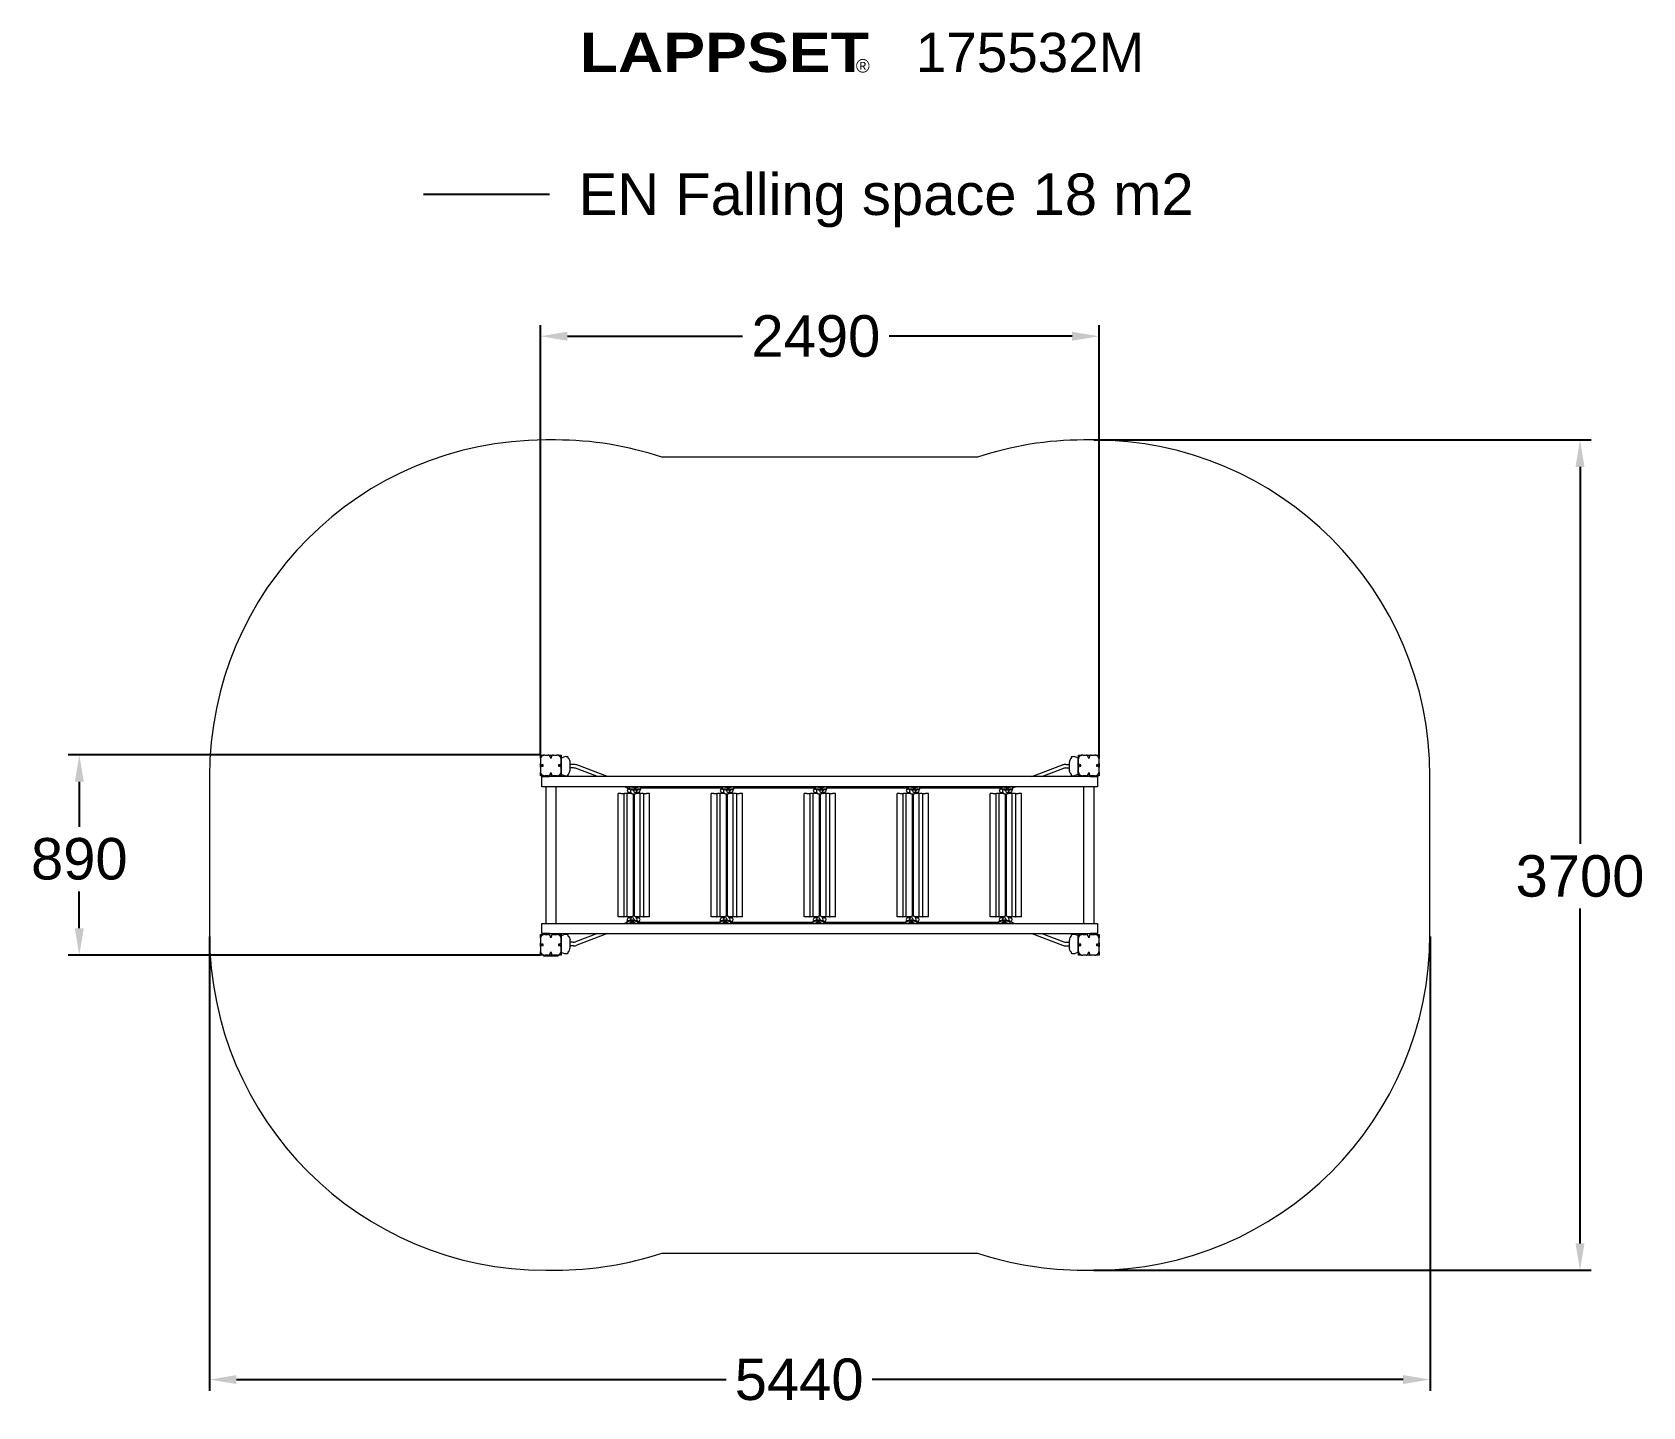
# Model space of a CAD drawing. Extents: x -3514 to 3672, y -2461 to 3671.
import ezdxf

# ---------------------------------------------------------------- set-up
doc = ezdxf.new("R2010")
doc.units = 0
doc.header["$LTSCALE"] = 5
doc.header["$PDMODE"] = 33
doc.header["$PDSIZE"] = 20
doc.layers.get('Defpoints').update_dxf_attribs({"linetype": 'CONTINUOUS'})
for name, color, linetype in [('Lg_area', 4, 'CONTINUOUS'), ('Lg_dim', 7, 'CONTINUOUS'), ('Lg_prod', 40, 'CONTINUOUS'), ('Lg_txt', 4, 'CONTINUOUS')]:
    doc.layers.add(name, color=color, linetype=linetype)
doc.styles.add('LG1', font='arial.ttf', dxfattribs={"height": 185})
doc.styles.add('LG2', font='ariblk.ttf', dxfattribs={"height": 185})
doc.dimstyles.new('LG_DIM', dxfattribs={"dimtxt": 185, "dimasz": 120, "dimexe": 50, "dimexo": 1, "dimgap": 50, "dimtad": 1, "dimdec": 0, "dimrnd": 10, "dimtxsty": 'LG1', "dimcen": 2.5, "dimclrt": 4, "dimadec": 4, "dimazin": 3, "dimtfac": 1, "dimtdec": 0, "dimtmove": 0, "dimatfit": 3})

msp = doc.modelspace()

# ---------------------------------------------------------------- texts
at = {"layer": 'Lg_txt', "color": 83, "style": 'LG1'}
msp.add_text('EN Falling space 18 m2 ', height=185, dxfattribs=at).set_placement((-1075.2, 2855.6, -424.8))

# ---------------------------------------------------------------- blocks, each defined once
blk = doc.blocks.new('prodnum')
at = {"layer": 'Lg_txt'}
for s, height, style, p in [('LAPPSET', 175, 'LG2', (0, 0)), ('®', 60, 'LG1', (1232.6, -2.3))]:
    blk.add_text(s, height=height, dxfattribs=dict(at, style=style)).set_placement(p)
at = {"layer": 'Lg_txt', "style": 'LG1'}
blk.add_attdef('PRODNUM', (1500, 0), '', height=175, dxfattribs=at)
blk = doc.blocks.new('*D4')
at = {"layer": 'Defpoints', "color": 0}
for p in [(-2722.2, -362.5), (2722.8, -362.5), (2722.8, -2339.6)]:
    blk.add_point(p, dxfattribs=at)
at = {"layer": 'Lg_dim', "color": 0, "lineweight": -2}
for p, q in [((-2722.2, -363.5), (-2722.2, -2389.6)), ((2722.8, -363.5), (2722.8, -2389.6)), ((-2602.2, -2339.6), (-417.4, -2339.6)), ((2602.8, -2339.6), (233.8, -2339.6))]:
    blk.add_line(p, q, dxfattribs=at)
at = {"layer": 'Lg_dim', "color": 0}
for points in [[(-2602.2, -2319.6), (-2602.2, -2359.6), (-2722.2, -2339.6)], [(2602.8, -2359.6), (2602.8, -2319.6), (2722.8, -2339.6)]]:
    blk.add_solid(points, dxfattribs=at)
at = {"layer": 'Lg_dim', "color": 4, "insert": (-91.8, -2339.6), "char_height": 185, "attachment_point": 5, "style": 'LG1'}
blk.add_mtext('\\A1;5440', dxfattribs=at)
blk = doc.blocks.new('*D5')
at = {"layer": 'Defpoints', "color": 0}
for p in [(1221.5, 1852), (1221.5, -1852), (3392, -1852)]:
    blk.add_point(p, dxfattribs=at)
at = {"layer": 'Lg_dim', "color": 0, "lineweight": -2}
for p, q in [((1222.5, 1852), (3442, 1852)), ((3392, 1732), (3392, 50.2)), ((3392, -1732), (3392, -238.6)), ((1222.5, -1852), (3442, -1852))]:
    blk.add_line(p, q, dxfattribs=at)
at = {"layer": 'Lg_dim', "color": 0}
for points in [[(3412, 1732), (3372, 1732), (3392, 1852)], [(3372, -1732), (3412, -1732), (3392, -1852)]]:
    blk.add_solid(points, dxfattribs=at)
at = {"layer": 'Lg_dim', "color": 4, "insert": (3392, -94.2), "char_height": 185, "attachment_point": 5, "style": 'LG1'}
blk.add_mtext('\\A1;3700', dxfattribs=at)
blk = doc.blocks.new('*D6')
at = {"layer": 'Defpoints', "color": 0}
for p in [(1246.1, 2314.5), (-1245.9, 445.9), (1246.1, 445.9)]:
    blk.add_point(p, dxfattribs=at)
at = {"layer": 'Lg_dim', "color": 0, "lineweight": -2}
for p, q in [((-1245.9, 446.9), (-1245.9, 2364.5)), ((-1125.9, 2314.5), (-344.3, 2314.5)), ((1126.1, 2314.5), (309.9, 2314.5)), ((1246.1, 446.9), (1246.1, 2364.5))]:
    blk.add_line(p, q, dxfattribs=at)
at = {"layer": 'Lg_dim', "color": 0}
for points in [[(-1125.9, 2334.5), (-1125.9, 2294.5), (-1245.9, 2314.5)], [(1126.1, 2294.5), (1126.1, 2334.5), (1246.1, 2314.5)]]:
    blk.add_solid(points, dxfattribs=at)
at = {"layer": 'Lg_dim', "color": 4, "insert": (-17.2, 2314.5), "char_height": 185, "attachment_point": 5, "style": 'LG1'}
blk.add_mtext('\\A1;2490', dxfattribs=at)
blk = doc.blocks.new('*D7')
at = {"layer": 'Defpoints', "color": 0}
for p in [(-1245.9, 446.9), (-3303.4, -446), (-1246, -446)]:
    blk.add_point(p, dxfattribs=at)
at = {"layer": 'Lg_dim', "color": 0, "lineweight": -2}
for p, q in [((-1246.9, 446.9), (-3353.4, 446.9)), ((-3303.4, 326.9), (-3303.4, 126.8)), ((-3303.4, -326), (-3303.4, -162.1)), ((-1247, -446), (-3353.4, -446))]:
    blk.add_line(p, q, dxfattribs=at)
at = {"layer": 'Lg_dim', "color": 0}
for points in [[(-3283.4, 326.9), (-3323.4, 326.9), (-3303.4, 446.9)], [(-3323.4, -326), (-3283.4, -326), (-3303.4, -446)]]:
    blk.add_solid(points, dxfattribs=at)
at = {"layer": 'Lg_dim', "color": 4, "insert": (-3303.4, -17.6), "char_height": 185, "attachment_point": 5, "style": 'LG1'}
blk.add_mtext('\\A1;890', dxfattribs=at)

# ---------------------------------------------------------------- dimensions: what is measured, and where the dimension line sits
at = {"layer": 'Lg_dim'}
for base, p1, p2, picture, middle in [((1246.1, 2314.5, -424.8), (-1245.9, 445.9, -424.8), (1246.1, 445.9, -424.8), '*D6', (-17.2, 2314.5, -424.8)), ((2722.8, -2339.6, -424.8), (-2722.2, -362.5, -424.8), (2722.8, -362.5, -424.8), '*D4', (-91.8, -2339.6, -424.8))]:
    dim = msp.add_linear_dim(base=base, p1=p1, p2=p2, dimstyle='LG_DIM', dxfattribs=at)
    dim.commit()
    dim.dimension.update_dxf_attribs({"geometry": picture, "text_midpoint": middle, "dimtype": 160})
for base, p1, p2, picture, middle in [((3392, -1852, -424.8), (1221.5, 1852), (1221.5, -1852), '*D5', (3392, -94.2, -424.8)), ((-3303.4, -446, -424.8), (-1245.9, 446.9, -424.8), (-1246, -446, -424.8), '*D7', (-3303.4, -17.6, -424.8))]:
    dim = msp.add_linear_dim(base=base, p1=p1, p2=p2, angle=90, dimstyle='LG_DIM', dxfattribs=at)
    dim.commit()
    dim.dimension.update_dxf_attribs({"geometry": picture, "text_midpoint": middle, "dimtype": 160})

# ---------------------------------------------------------------- linework, layer by layer
at = {"layer": 'Lg_area', "color": 83, "linetype": 'Continuous', "lineweight": 0}
for p, q in [((-1178.5, 1852), (-1221.5, 1852)), ((1221.5, 1852), (1178.5, 1852)), ((703.8, 1775), (-703.8, 1775)), ((-2722.5, 351), (-2722.5, -351)), ((2722.5, -351), (2722.5, 351)), ((-704.1, -1775), (704.1, -1775)), ((-1221.5, -1852), (-1178.5, -1852)), ((1178.5, -1852), (1221.5, -1852))]:
    msp.add_line(p, q, dxfattribs=at)
for centre, start, end in [((-1221.5, 351), 90, 180), ((-1178.5, 351), 71.56254, 90), ((1178.5, 351), 90, 108.43746), ((1221.5, 351), 0, 90), ((-1221.5, -351), 180, 270), ((1221.5, -351), 270, 0), ((-1178.5, -351), 270, 288.42607), ((1178.5, -351), 251.57393, 270)]:
    msp.add_arc(centre, 1501, start, end, dxfattribs=at)
at = {"layer": 'Lg_prod', "linetype": 'Continuous', "lineweight": 0}
for p, q in [((-1245.9, 445.9, -424.8), (-1231, 445.9, -424.8)), ((-1245.9, 430.7, -424.8), (-1245.9, 445.9, -424.8)), ((-1226.4, 446.5, -424.8), (-1210.9, 446.5, -424.8)), ((-1208, 445.9, -424.8), (-1191.8, 445.9, -424.8)), ((-1202.9, 438.5, -424.8), (-1202.9, 434.5, -424.8)), ((-1202.9, 434.5, -424.8), (-1196.9, 434.5, -424.8)), ((-1196.9, 434.5, -424.8), (-1196.9, 438.5, -424.8)), ((-1188.9, 446.5, -424.8), (-1173.4, 446.5, -424.8)), ((-1168.8, 445.9, -424.8), (-1153.9, 445.9, -424.8)), ((-1153.9, 445.9, -424.8), (-1153.9, 431.1, -424.8)), ((-1152, 434.2, -424.8), (-1142.5, 437.5, -424.8)), ((-1152, 396.7, -424.8), (-1152, 434.2, -424.8)), ((-1122, 432, -424.8), (-1122, 437.1, -424.8)), ((1122, 437.1, -424.8), (1122, 432, -424.8)), ((1152, 434.2, -424.8), (1142.5, 437.5, -424.8)), ((1152, 434.2, -424.8), (1152, 396.7, -424.8)), ((1154.1, 431, -424.8), (1154.1, 445.9, -424.8)), ((1154.1, 445.9, -424.8), (1169.3, 445.9, -424.8)), ((1173.5, 446.4, -424.8), (1189, 446.4, -424.8)), ((1191.7, 445.9, -424.8), (1208.4, 445.9, -424.8)), ((1197, 438.4, -424.8), (1197, 434.4, -424.8)), ((1197, 434.4, -424.8), (1203, 434.4, -424.8)), ((1203, 434.4, -424.8), (1203, 438.4, -424.8)), ((1211, 446.4, -424.8), (1226.5, 446.4, -424.8)), ((1230.8, 445.9, -424.8), (1246.1, 445.9, -424.8)), ((1246.1, 445.9, -424.8), (1246.1, 430.6, -424.8)), ((-1246.4, 426.5, -424.8), (-1246.4, 411, -424.8)), ((-1246.4, 389, -424.8), (-1246.4, 373.5, -424.8)), ((-1245.9, 391.6, -424.8), (-1245.9, 408.3, -424.8)), ((-1245.9, 353.9, -424.8), (-1245.9, 369.2, -424.8)), ((-1234.4, 403, -424.8), (-1238.4, 403, -424.8)), ((-1238.4, 397, -424.8), (-1234.4, 397, -424.8)), ((-1234.4, 397, -424.8), (-1234.4, 403, -424.8)), ((-1196.9, 365.5, -424.8), (-1202.9, 365.5, -424.8)), ((-1202.9, 365.5, -424.8), (-1202.9, 361.5, -424.8)), ((-1202.5, 358.5, -424.8), (-1202.5, 360.5, -424.8)), ((-1202.5, 360.5, -424.8), (-1197.5, 360.5, -424.8)), ((-1197.5, 360.5, -424.8), (-1197.5, 358.5, -424.8)), ((-1196.9, 361.5, -424.8), (-1196.9, 365.5, -424.8)), ((-1161.4, 403, -424.8), (-1165.4, 403, -424.8)), ((-1165.4, 403, -424.8), (-1165.4, 397, -424.8)), ((-1165.4, 397, -424.8), (-1161.4, 397, -424.8)), ((-1153.9, 408.1, -424.8), (-1153.9, 391.9, -424.8)), ((-1153.9, 368.8, -424.8), (-1153.9, 353.9, -424.8)), ((-1153.4, 411, -424.8), (-1153.4, 426.5, -424.8)), ((-1153.4, 373.5, -424.8), (-1153.4, 389, -424.8)), ((-1152, 359.2, -424.8), (-1152, 396.7, -424.8)), ((-1122, 356.3, -424.8), (-1122, 361.4, -424.8)), ((-1113, 396.7, -424.8), (-1113, 406.8, -424.8)), ((-1097.9, 404.7, -424.8), (-1113, 404.7, -424.8)), ((-1113, 386.6, -424.8), (-1113, 396.7, -424.8)), ((-1097.9, 388.7, -424.8), (-1113, 388.7, -424.8)), ((-991.5, 350, -424.8), (-1089.4, 387.1, -424.8)), ((-946.4, 350, -424.8), (-1083.7, 402.1, -424.8)), ((946.4, 350, -424.8), (1083.7, 402.1, -424.8)), ((991.5, 350, -424.8), (1089.3, 387.1, -424.8)), ((1097.9, 404.7, -424.8), (1113, 404.7, -424.8)), ((1097.9, 388.7, -424.8), (1113, 388.7, -424.8)), ((1113, 406.8, -424.8), (1113, 396.7, -424.8)), ((1113, 396.7, -424.8), (1113, 386.6, -424.8)), ((1122, 361.4, -424.8), (1122, 356.3, -424.8)), ((1152, 396.7, -424.8), (1152, 359.2, -424.8)), ((1153.5, 426.4, -424.8), (1153.5, 410.9, -424.8)), ((1153.5, 388.9, -424.8), (1153.5, 373.4, -424.8)), ((1154.1, 391.8, -424.8), (1154.1, 408, -424.8)), ((1154.1, 353.9, -424.8), (1154.1, 368.8, -424.8)), ((1165.5, 402.9, -424.8), (1161.5, 402.9, -424.8)), ((1161.5, 396.9, -424.8), (1165.5, 396.9, -424.8)), ((1165.5, 396.9, -424.8), (1165.5, 402.9, -424.8)), ((1203, 365.4, -424.8), (1197, 365.4, -424.8)), ((1197, 365.4, -424.8), (1197, 361.4, -424.8)), ((1197.5, 358.5, -424.8), (1197.5, 360.5, -424.8)), ((1197.5, 360.5, -424.8), (1202.5, 360.5, -424.8)), ((1202.5, 360.5, -424.8), (1202.5, 358.5, -424.8)), ((1203, 361.4, -424.8), (1203, 365.4, -424.8)), ((1234.5, 402.9, -424.8), (1234.5, 396.9, -424.8)), ((1238.5, 402.9, -424.8), (1234.5, 402.9, -424.8)), ((1234.5, 396.9, -424.8), (1238.5, 396.9, -424.8)), ((1246.1, 408.2, -424.8), (1246.1, 391.6, -424.8)), ((1246.1, 369.1, -424.8), (1246.1, 353.9, -424.8)), ((1246.5, 410.9, -424.8), (1246.5, 426.4, -424.8)), ((1246.5, 373.4, -424.8), (1246.5, 388.9, -424.8)), ((-1230.6, 353.9, -424.8), (-1245.9, 353.9, -424.8)), ((-1240, 350, -424.8), (-1207.5, 350, -424.8)), ((-1240, 305, -424.8), (-1240, 350, -424.8)), ((-1207.5, 305, -424.8), (-1240, 305, -424.8)), ((-1210.9, 353.5, -424.8), (-1226.4, 353.5, -424.8)), ((-1222.5, 350.5, -424.8), (-1222.5, 350, -424.8)), ((-1210.5, 350.5, -424.8), (-1222.5, 350.5, -424.8)), ((-1222.5, 305, -424.8), (-1222.5, 179.5, -424.8)), ((-1203.9, 353.9, -424.8), (-1208.2, 353.9, -424.8)), ((-1191.6, 353.9, -424.8), (-1196, 353.9, -424.8)), ((-1177.5, 350.5, -424.8), (-1189.5, 350.5, -424.8)), ((-1173.4, 353.5, -424.8), (-1188.9, 353.5, -424.8)), ((-1177.5, 350.5, -424.8), (-1177.5, 350, -424.8)), ((-1177.5, 305, -424.8), (-1177.5, 179.5, -424.8)), ((-1153.9, 353.9, -424.8), (-1169.1, 353.9, -424.8)), ((-1152, 359.2, -424.8), (-1142.5, 355.9, -424.8)), ((-863.3, 301.3, -424.8), (-873, 305, -424.8)), ((-851, 295.5, -424.8), (-849.8, 295.5, -424.8)), ((-850, 295.5, -424.8), (-850, 297, -424.8)), ((-849.8, 295.5, -424.8), (-848.2, 295.5, -424.8)), ((-848.2, 298.7, -424.8), (-849.1, 298.7, -424.8)), ((-848.2, 305, -424.8), (-848.2, 300.8, -424.8)), ((-848.2, 293.9, -424.8), (-848.2, 300.8, -424.8)), ((-842.6, 305, -424.8), (-841.4, 304.6, -424.8)), ((-831.5, 293.1, -424.8), (-831.5, 293.1, -424.8)), ((-831.5, 290.8, -424.8), (-831.5, 287.5, -424.8)), ((-831.5, 287.5, -424.8), (-831.5, 287.5, -424.8)), ((-815.5, 300.5, -424.8), (-815.5, 300.5, -424.8)), ((-815.5, 293.1, -424.8), (-815.5, 293.1, -424.8)), ((-815.5, 290.8, -424.8), (-815.5, 287.5, -424.8)), ((-815.5, 287.5, -424.8), (-815.5, 287.5, -424.8)), ((-805.7, 304.6, -424.8), (-804.4, 305, -424.8)), ((-798.8, 305, -424.8), (-798.8, 300.8, -424.8)), ((-798.8, 293.9, -424.8), (-798.8, 300.8, -424.8)), ((-433.2, 298.7, -424.8), (-798.8, 298.7, -424.8)), ((-436, 295.5, -424.8), (-434.8, 295.5, -424.8)), ((-435, 295.5, -424.8), (-435, 297, -424.8)), ((-434.8, 295.5, -424.8), (-433.2, 295.5, -424.8)), ((-433.2, 305, -424.8), (-433.2, 300.8, -424.8)), ((-433.2, 293.9, -424.8), (-433.2, 300.8, -424.8)), ((-427.6, 305, -424.8), (-426.4, 304.6, -424.8)), ((-416.5, 293.1, -424.8), (-416.5, 293.1, -424.8)), ((-416.5, 290.8, -424.8), (-416.5, 287.5, -424.8)), ((-416.5, 287.5, -424.8), (-416.5, 287.5, -424.8)), ((-400.5, 300.5, -424.8), (-400.5, 300.5, -424.8)), ((-400.5, 293.1, -424.8), (-400.5, 293.1, -424.8)), ((-400.5, 290.8, -424.8), (-400.5, 287.5, -424.8)), ((-400.5, 287.5, -424.8), (-400.5, 287.5, -424.8)), ((-390.7, 304.6, -424.8), (-389.4, 305, -424.8)), ((-383.8, 305, -424.8), (-383.8, 300.8, -424.8)), ((-383.8, 293.9, -424.8), (-383.8, 300.8, -424.8)), ((-18.2, 298.7, -424.8), (-383.8, 298.7, -424.8)), ((-21, 295.5, -424.8), (-19.8, 295.5, -424.8)), ((-20, 295.5, -424.8), (-20, 297, -424.8)), ((-19.8, 295.5, -424.8), (-18.2, 295.5, -424.8)), ((-18.2, 305, -424.8), (-18.2, 300.8, -424.8)), ((-18.2, 293.9, -424.8), (-18.2, 300.8, -424.8)), ((-12.6, 305, -424.8), (-11.4, 304.6, -424.8)), ((-1.5, 293.1, -424.8), (-1.5, 293.1, -424.8)), ((-1.5, 290.8, -424.8), (-1.5, 287.5, -424.8)), ((-1.5, 287.5, -424.8), (-1.5, 287.5, -424.8)), ((14.5, 300.5, -424.8), (14.5, 300.5, -424.8)), ((14.5, 293.1, -424.8), (14.5, 293.1, -424.8)), ((14.5, 290.8, -424.8), (14.5, 287.5, -424.8)), ((14.5, 287.5, -424.8), (14.5, 287.5, -424.8)), ((24.3, 304.6, -424.8), (25.6, 305, -424.8)), ((31.2, 305, -424.8), (31.2, 300.8, -424.8)), ((31.2, 293.9, -424.8), (31.2, 300.8, -424.8)), ((396.8, 298.7, -424.8), (31.2, 298.7, -424.8)), ((394, 295.5, -424.8), (395.2, 295.5, -424.8)), ((395, 295.5, -424.8), (395, 297, -424.8)), ((395.2, 295.5, -424.8), (396.8, 295.5, -424.8)), ((396.8, 305, -424.8), (396.8, 300.8, -424.8)), ((396.8, 293.9, -424.8), (396.8, 300.8, -424.8)), ((402.4, 305, -424.8), (403.6, 304.6, -424.8)), ((413.5, 293.1, -424.8), (413.5, 293.1, -424.8)), ((413.5, 290.8, -424.8), (413.5, 287.5, -424.8)), ((413.5, 287.5, -424.8), (413.5, 287.5, -424.8)), ((429.5, 300.5, -424.8), (429.5, 300.5, -424.8)), ((429.5, 293.1, -424.8), (429.5, 293.1, -424.8)), ((429.5, 290.8, -424.8), (429.5, 287.5, -424.8)), ((429.5, 287.5, -424.8), (429.5, 287.5, -424.8)), ((439.3, 304.6, -424.8), (440.6, 305, -424.8)), ((446.2, 305, -424.8), (446.2, 300.8, -424.8)), ((446.2, 293.9, -424.8), (446.2, 300.8, -424.8)), ((811.8, 298.7, -424.8), (446.2, 298.7, -424.8)), ((809, 295.5, -424.8), (810.2, 295.5, -424.8)), ((810, 295.5, -424.8), (810, 297, -424.8)), ((810.2, 295.5, -424.8), (811.8, 295.5, -424.8)), ((811.8, 305, -424.8), (811.8, 300.8, -424.8)), ((811.8, 293.9, -424.8), (811.8, 300.8, -424.8)), ((817.4, 305, -424.8), (818.6, 304.6, -424.8)), ((828.5, 293.1, -424.8), (828.5, 293.1, -424.8)), ((828.5, 290.8, -424.8), (828.5, 287.5, -424.8)), ((828.5, 287.5, -424.8), (828.5, 287.5, -424.8)), ((844.5, 300.5, -424.8), (844.5, 300.5, -424.8)), ((844.5, 293.1, -424.8), (844.5, 293.1, -424.8)), ((844.5, 290.8, -424.8), (844.5, 287.5, -424.8)), ((844.5, 287.5, -424.8), (844.5, 287.5, -424.8)), ((854.3, 304.6, -424.8), (855.6, 305, -424.8)), ((861.2, 305, -424.8), (861.2, 300.8, -424.8)), ((861.2, 293.9, -424.8), (861.2, 300.8, -424.8)), ((863.3, 301.3, -424.8), (873, 305, -424.8)), ((1152, 359.2, -424.8), (1142.5, 355.9, -424.8)), ((1168.9, 353.9, -424.8), (1154.1, 353.9, -424.8)), ((1189, 353.4, -424.8), (1173.5, 353.4, -424.8)), ((1177.5, 350.5, -424.8), (1177.5, 350, -424.8)), ((1189.5, 350.5, -424.8), (1177.5, 350.5, -424.8)), ((1177.5, 305, -424.8), (1177.5, 179.5, -424.8)), ((1196.1, 353.9, -424.8), (1191.9, 353.9, -424.8)), ((1208.2, 353.9, -424.8), (1204, 353.9, -424.8)), ((1206.1, 350, -424.8), (1240, 350, -424.8)), ((1240, 305, -424.8), (1206.1, 305, -424.8)), ((1222.5, 350.5, -424.8), (1210.5, 350.5, -424.8)), ((1226.5, 353.4, -424.8), (1211, 353.4, -424.8)), ((1222.5, 350.5, -424.8), (1222.5, 350, -424.8)), ((1222.5, 305, -424.8), (1222.5, 179.5, -424.8)), ((1246.1, 353.9, -424.8), (1231.2, 353.9, -424.8)), ((1240, 350, -424.8), (1240, 305, -424.8)), ((-900, -275, -424.8), (-900, 275, -424.8)), ((-887.3, 275, -424.8), (-900, 275, -424.8)), ((-887.3, 275, -424.8), (-881.6, 275, -424.8)), ((-881.6, 275, -424.8), (-876, 275, -424.8)), ((-876, 275, -424.8), (-874.1, 275, -424.8)), ((-874.1, 275, -424.8), (-871.7, 275, -424.8)), ((-874.1, 275, -424.8), (-874.1, -275, -424.8)), ((-859, 275, -424.8), (-871.7, 275, -424.8)), ((-859, -275, -424.8), (-859, 275, -424.8)), ((-841, 275, -424.8), (-859, 275, -424.8)), ((-849.8, 279.5, -424.8), (-851, 279.5, -424.8)), ((-850, 278, -424.8), (-850, 279.5, -424.8)), ((-849.8, 279.5, -424.8), (-842.7, 279.5, -424.8)), ((-841, 275, -424.8), (-838.3, 275, -424.8)), ((-833, 272.8, -424.8), (-833, -272.8, -424.8)), ((-827, -272.8, -424.8), (-827, 272.8, -424.8)), ((-821.7, 275, -424.8), (-819, 275, -424.8)), ((-801, 275, -424.8), (-819, 275, -424.8)), ((-817.3, 279.5, -424.8), (-810.2, 279.5, -424.8)), ((-809, 279.5, -424.8), (-810.2, 279.5, -424.8)), ((-810, 278, -424.8), (-810, 279.5, -424.8)), ((-801, -275, -424.8), (-801, 275, -424.8)), ((-788.3, 275, -424.8), (-801, 275, -424.8)), ((-788.3, 275, -424.8), (-785.9, 275, -424.8)), ((-785.9, 275, -424.8), (-784, 275, -424.8)), ((-785.9, 275, -424.8), (-785.9, -275, -424.8)), ((-784, 275, -424.8), (-778.4, 275, -424.8)), ((-778.4, 275, -424.8), (-772.7, 275, -424.8)), ((-760, 275, -424.8), (-772.7, 275, -424.8)), ((-760, -275, -424.8), (-760, 275, -424.8)), ((-485, -275, -424.8), (-485, 275, -424.8)), ((-472.3, 275, -424.8), (-485, 275, -424.8)), ((-472.3, 275, -424.8), (-466.6, 275, -424.8)), ((-466.6, 275, -424.8), (-461, 275, -424.8)), ((-461, 275, -424.8), (-459.1, 275, -424.8)), ((-459.1, 275, -424.8), (-456.7, 275, -424.8)), ((-459.1, 275, -424.8), (-459.1, -275, -424.8)), ((-444, 275, -424.8), (-456.7, 275, -424.8)), ((-444, -275, -424.8), (-444, 275, -424.8)), ((-426, 275, -424.8), (-444, 275, -424.8)), ((-434.8, 279.5, -424.8), (-436, 279.5, -424.8)), ((-435, 278, -424.8), (-435, 279.5, -424.8)), ((-434.8, 279.5, -424.8), (-427.7, 279.5, -424.8)), ((-426, 275, -424.8), (-423.3, 275, -424.8)), ((-418, 272.8, -424.8), (-418, -272.8, -424.8)), ((-412, -272.8, -424.8), (-412, 272.8, -424.8)), ((-406.7, 275, -424.8), (-404, 275, -424.8)), ((-386, 275, -424.8), (-404, 275, -424.8)), ((-402.3, 279.5, -424.8), (-395.2, 279.5, -424.8)), ((-394, 279.5, -424.8), (-395.2, 279.5, -424.8)), ((-395, 278, -424.8), (-395, 279.5, -424.8)), ((-386, -275, -424.8), (-386, 275, -424.8)), ((-373.3, 275, -424.8), (-386, 275, -424.8)), ((-373.3, 275, -424.8), (-370.9, 275, -424.8)), ((-370.9, 275, -424.8), (-369, 275, -424.8)), ((-370.9, 275, -424.8), (-370.9, -275, -424.8)), ((-369, 275, -424.8), (-363.4, 275, -424.8)), ((-363.4, 275, -424.8), (-357.7, 275, -424.8)), ((-345, 275, -424.8), (-357.7, 275, -424.8)), ((-345, -275, -424.8), (-345, 275, -424.8)), ((-70, -275, -424.8), (-70, 275, -424.8)), ((-57.3, 275, -424.8), (-70, 275, -424.8)), ((-57.3, 275, -424.8), (-51.6, 275, -424.8)), ((-51.6, 275, -424.8), (-46, 275, -424.8)), ((-46, 275, -424.8), (-44.1, 275, -424.8)), ((-44.1, 275, -424.8), (-41.7, 275, -424.8)), ((-44.1, 275, -424.8), (-44.1, -275, -424.8)), ((-29, 275, -424.8), (-41.7, 275, -424.8)), ((-29, -275, -424.8), (-29, 275, -424.8)), ((-11, 275, -424.8), (-29, 275, -424.8)), ((-19.8, 279.5, -424.8), (-21, 279.5, -424.8)), ((-20, 278, -424.8), (-20, 279.5, -424.8)), ((-19.8, 279.5, -424.8), (-12.7, 279.5, -424.8)), ((-11, 275, -424.8), (-8.3, 275, -424.8)), ((-3, 272.8, -424.8), (-3, -272.8, -424.8)), ((3, -272.8, -424.8), (3, 272.8, -424.8)), ((8.3, 275, -424.8), (11, 275, -424.8)), ((29, 275, -424.8), (11, 275, -424.8)), ((12.7, 279.5, -424.8), (19.8, 279.5, -424.8)), ((21, 279.5, -424.8), (19.8, 279.5, -424.8)), ((20, 278, -424.8), (20, 279.5, -424.8)), ((29, -275, -424.8), (29, 275, -424.8)), ((41.7, 275, -424.8), (29, 275, -424.8)), ((41.7, 275, -424.8), (44.1, 275, -424.8)), ((44.1, 275, -424.8), (46, 275, -424.8)), ((44.1, 275, -424.8), (44.1, -275, -424.8)), ((46, 275, -424.8), (51.6, 275, -424.8)), ((51.6, 275, -424.8), (57.3, 275, -424.8)), ((70, 275, -424.8), (57.3, 275, -424.8)), ((70, -275, -424.8), (70, 275, -424.8)), ((345, -275, -424.8), (345, 275, -424.8)), ((357.7, 275, -424.8), (345, 275, -424.8)), ((357.7, 275, -424.8), (363.4, 275, -424.8)), ((363.4, 275, -424.8), (369, 275, -424.8)), ((369, 275, -424.8), (370.9, 275, -424.8)), ((370.9, 275, -424.8), (373.3, 275, -424.8)), ((370.9, 275, -424.8), (370.9, -275, -424.8)), ((386, 275, -424.8), (373.3, 275, -424.8)), ((386, -275, -424.8), (386, 275, -424.8)), ((404, 275, -424.8), (386, 275, -424.8)), ((395.2, 279.5, -424.8), (394, 279.5, -424.8)), ((395, 278, -424.8), (395, 279.5, -424.8)), ((395.2, 279.5, -424.8), (402.3, 279.5, -424.8)), ((404, 275, -424.8), (406.7, 275, -424.8)), ((412, 272.8, -424.8), (412, -272.8, -424.8)), ((418, -272.8, -424.8), (418, 272.8, -424.8)), ((423.3, 275, -424.8), (426, 275, -424.8)), ((444, 275, -424.8), (426, 275, -424.8)), ((427.7, 279.5, -424.8), (434.8, 279.5, -424.8)), ((436, 279.5, -424.8), (434.8, 279.5, -424.8)), ((435, 278, -424.8), (435, 279.5, -424.8)), ((444, -275, -424.8), (444, 275, -424.8)), ((456.7, 275, -424.8), (444, 275, -424.8)), ((456.7, 275, -424.8), (459.1, 275, -424.8)), ((459.1, 275, -424.8), (461, 275, -424.8)), ((459.1, 275, -424.8), (459.1, -275, -424.8)), ((461, 275, -424.8), (466.6, 275, -424.8)), ((466.6, 275, -424.8), (472.3, 275, -424.8)), ((485, 275, -424.8), (472.3, 275, -424.8)), ((485, -275, -424.8), (485, 275, -424.8)), ((760, -275, -424.8), (760, 275, -424.8)), ((772.7, 275, -424.8), (760, 275, -424.8)), ((772.7, 275, -424.8), (778.4, 275, -424.8)), ((778.4, 275, -424.8), (784, 275, -424.8)), ((784, 275, -424.8), (785.9, 275, -424.8)), ((785.9, 275, -424.8), (788.3, 275, -424.8)), ((785.9, 275, -424.8), (785.9, -275, -424.8)), ((801, 275, -424.8), (788.3, 275, -424.8)), ((801, -275, -424.8), (801, 275, -424.8)), ((819, 275, -424.8), (801, 275, -424.8)), ((810.2, 279.5, -424.8), (809, 279.5, -424.8)), ((810, 278, -424.8), (810, 279.5, -424.8)), ((810.2, 279.5, -424.8), (817.3, 279.5, -424.8)), ((819, 275, -424.8), (821.7, 275, -424.8)), ((827, 272.8, -424.8), (827, -272.8, -424.8)), ((833, -272.8, -424.8), (833, 272.8, -424.8)), ((838.3, 275, -424.8), (841, 275, -424.8)), ((859, 275, -424.8), (841, 275, -424.8)), ((842.7, 279.5, -424.8), (849.8, 279.5, -424.8)), ((851, 279.5, -424.8), (849.8, 279.5, -424.8)), ((850, 278, -424.8), (850, 279.5, -424.8)), ((859, -275, -424.8), (859, 275, -424.8)), ((871.7, 275, -424.8), (859, 275, -424.8)), ((871.7, 275, -424.8), (874.1, 275, -424.8)), ((874.1, 275, -424.8), (876, 275, -424.8)), ((874.1, 275, -424.8), (874.1, -275, -424.8)), ((876, 275, -424.8), (881.6, 275, -424.8)), ((881.6, 275, -424.8), (887.3, 275, -424.8)), ((900, 275, -424.8), (887.3, 275, -424.8)), ((900, -275, -424.8), (900, 275, -424.8)), ((-1222.5, 179.5, -424.8), (-1222.5, -68.3, -424.8)), ((-1177.5, 179.5, -424.8), (-1177.5, -68.3, -424.8)), ((1177.5, 179.5, -424.8), (1177.5, -68.3, -424.8)), ((1222.5, 179.5, -424.8), (1222.5, -68.3, -424.8)), ((-1222.5, -68.3, -424.8), (-1222.5, -305, -424.8)), ((-1177.5, -68.3, -424.8), (-1177.5, -305, -424.8)), ((1177.5, -68.3, -424.8), (1177.5, -305, -424.8)), ((1222.5, -68.3, -424.8), (1222.5, -305, -424.8)), ((-887.3, -275, -424.8), (-900, -275, -424.8)), ((-881.6, -275, -424.8), (-887.3, -275, -424.8)), ((-876, -275, -424.8), (-881.6, -275, -424.8)), ((-876, -275, -424.8), (-874.1, -275, -424.8)), ((-871.7, -275, -424.8), (-874.1, -275, -424.8)), ((-859, -275, -424.8), (-871.7, -275, -424.8)), ((-841, -275, -424.8), (-859, -275, -424.8)), ((-851, -279.5, -424.8), (-849.8, -279.5, -424.8)), ((-850, -278, -424.8), (-850, -279.5, -424.8)), ((-842.7, -279.5, -424.8), (-849.8, -279.5, -424.8)), ((-838.3, -275, -424.8), (-841, -275, -424.8)), ((-819, -275, -424.8), (-821.7, -275, -424.8)), ((-801, -275, -424.8), (-819, -275, -424.8)), ((-810.2, -279.5, -424.8), (-817.3, -279.5, -424.8)), ((-810.2, -279.5, -424.8), (-809, -279.5, -424.8)), ((-810, -278, -424.8), (-810, -279.5, -424.8)), ((-788.3, -275, -424.8), (-801, -275, -424.8)), ((-785.9, -275, -424.8), (-788.3, -275, -424.8)), ((-785.9, -275, -424.8), (-784, -275, -424.8)), ((-778.4, -275, -424.8), (-784, -275, -424.8)), ((-772.7, -275, -424.8), (-778.4, -275, -424.8)), ((-760, -275, -424.8), (-772.7, -275, -424.8)), ((-472.3, -275, -424.8), (-485, -275, -424.8)), ((-466.6, -275, -424.8), (-472.3, -275, -424.8)), ((-461, -275, -424.8), (-466.6, -275, -424.8)), ((-461, -275, -424.8), (-459.1, -275, -424.8)), ((-456.7, -275, -424.8), (-459.1, -275, -424.8)), ((-444, -275, -424.8), (-456.7, -275, -424.8)), ((-426, -275, -424.8), (-444, -275, -424.8)), ((-436, -279.5, -424.8), (-434.8, -279.5, -424.8)), ((-435, -278, -424.8), (-435, -279.5, -424.8)), ((-427.7, -279.5, -424.8), (-434.8, -279.5, -424.8)), ((-423.3, -275, -424.8), (-426, -275, -424.8)), ((-404, -275, -424.8), (-406.7, -275, -424.8)), ((-386, -275, -424.8), (-404, -275, -424.8)), ((-395.2, -279.5, -424.8), (-402.3, -279.5, -424.8)), ((-395.2, -279.5, -424.8), (-394, -279.5, -424.8)), ((-395, -278, -424.8), (-395, -279.5, -424.8)), ((-373.3, -275, -424.8), (-386, -275, -424.8)), ((-370.9, -275, -424.8), (-373.3, -275, -424.8)), ((-370.9, -275, -424.8), (-369, -275, -424.8)), ((-363.4, -275, -424.8), (-369, -275, -424.8)), ((-357.7, -275, -424.8), (-363.4, -275, -424.8)), ((-345, -275, -424.8), (-357.7, -275, -424.8)), ((-57.3, -275, -424.8), (-70, -275, -424.8)), ((-51.6, -275, -424.8), (-57.3, -275, -424.8)), ((-46, -275, -424.8), (-51.6, -275, -424.8)), ((-46, -275, -424.8), (-44.1, -275, -424.8)), ((-41.7, -275, -424.8), (-44.1, -275, -424.8)), ((-29, -275, -424.8), (-41.7, -275, -424.8)), ((-11, -275, -424.8), (-29, -275, -424.8)), ((-21, -279.5, -424.8), (-19.8, -279.5, -424.8)), ((-20, -278, -424.8), (-20, -279.5, -424.8)), ((-12.7, -279.5, -424.8), (-19.8, -279.5, -424.8)), ((-8.3, -275, -424.8), (-11, -275, -424.8)), ((11, -275, -424.8), (8.3, -275, -424.8)), ((29, -275, -424.8), (11, -275, -424.8)), ((19.8, -279.5, -424.8), (12.7, -279.5, -424.8)), ((19.8, -279.5, -424.8), (21, -279.5, -424.8)), ((20, -278, -424.8), (20, -279.5, -424.8)), ((41.7, -275, -424.8), (29, -275, -424.8)), ((44.1, -275, -424.8), (41.7, -275, -424.8)), ((44.1, -275, -424.8), (46, -275, -424.8)), ((51.6, -275, -424.8), (46, -275, -424.8)), ((57.3, -275, -424.8), (51.6, -275, -424.8)), ((70, -275, -424.8), (57.3, -275, -424.8)), ((357.7, -275, -424.8), (345, -275, -424.8)), ((363.4, -275, -424.8), (357.7, -275, -424.8)), ((369, -275, -424.8), (363.4, -275, -424.8)), ((369, -275, -424.8), (370.9, -275, -424.8)), ((373.3, -275, -424.8), (370.9, -275, -424.8)), ((386, -275, -424.8), (373.3, -275, -424.8)), ((404, -275, -424.8), (386, -275, -424.8)), ((394, -279.5, -424.8), (395.2, -279.5, -424.8)), ((395, -278, -424.8), (395, -279.5, -424.8)), ((402.3, -279.5, -424.8), (395.2, -279.5, -424.8)), ((406.7, -275, -424.8), (404, -275, -424.8)), ((426, -275, -424.8), (423.3, -275, -424.8)), ((444, -275, -424.8), (426, -275, -424.8)), ((434.8, -279.5, -424.8), (427.7, -279.5, -424.8)), ((434.8, -279.5, -424.8), (436, -279.5, -424.8)), ((435, -278, -424.8), (435, -279.5, -424.8)), ((456.7, -275, -424.8), (444, -275, -424.8)), ((459.1, -275, -424.8), (456.7, -275, -424.8)), ((459.1, -275, -424.8), (461, -275, -424.8)), ((466.6, -275, -424.8), (461, -275, -424.8)), ((472.3, -275, -424.8), (466.6, -275, -424.8)), ((485, -275, -424.8), (472.3, -275, -424.8)), ((772.7, -275, -424.8), (760, -275, -424.8)), ((778.4, -275, -424.8), (772.7, -275, -424.8)), ((784, -275, -424.8), (778.4, -275, -424.8)), ((784, -275, -424.8), (785.9, -275, -424.8)), ((788.3, -275, -424.8), (785.9, -275, -424.8)), ((801, -275, -424.8), (788.3, -275, -424.8)), ((819, -275, -424.8), (801, -275, -424.8)), ((809, -279.5, -424.8), (810.2, -279.5, -424.8)), ((810, -278, -424.8), (810, -279.5, -424.8)), ((817.3, -279.5, -424.8), (810.2, -279.5, -424.8)), ((821.7, -275, -424.8), (819, -275, -424.8)), ((841, -275, -424.8), (838.3, -275, -424.8)), ((859, -275, -424.8), (841, -275, -424.8)), ((849.8, -279.5, -424.8), (842.7, -279.5, -424.8)), ((849.8, -279.5, -424.8), (851, -279.5, -424.8)), ((850, -278, -424.8), (850, -279.5, -424.8)), ((871.7, -275, -424.8), (859, -275, -424.8)), ((874.1, -275, -424.8), (871.7, -275, -424.8)), ((874.1, -275, -424.8), (876, -275, -424.8)), ((881.6, -275, -424.8), (876, -275, -424.8)), ((887.3, -275, -424.8), (881.6, -275, -424.8)), ((900, -275, -424.8), (887.3, -275, -424.8)), ((-1246, -354, -424.8), (-1231.1, -354, -424.8)), ((-1246, -369.2, -424.8), (-1246, -354, -424.8)), ((-1240, -305, -424.8), (-1206.1, -305, -424.8)), ((-1240, -350, -424.8), (-1240, -305, -424.8)), ((-1206.1, -350, -424.8), (-1240, -350, -424.8)), ((-1226.5, -353.5, -424.8), (-1211, -353.5, -424.8)), ((-1222.5, -350, -424.8), (-1222.5, -353.5, -424.8)), ((-1208.1, -354, -424.8), (-1207.8, -354, -424.8)), ((-1192.1, -354, -424.8), (-1191.8, -354, -424.8)), ((-1189, -353.5, -424.8), (-1173.5, -353.5, -424.8)), ((-1177.5, -350, -424.8), (-1177.5, -353.5, -424.8)), ((-1168.8, -354, -424.8), (-1154, -354, -424.8)), ((-1154, -354, -424.8), (-1154, -368.8, -424.8)), ((-1152, -359.3, -424.8), (-1142.5, -356, -424.8)), ((-1152, -396.8, -424.8), (-1152, -359.3, -424.8)), ((-1122, -361.5, -424.8), (-1122, -356.4, -424.8)), ((-991.5, -350, -424.8), (-1089.4, -387.2, -424.8)), ((-946.4, -350, -424.8), (-1083.7, -402.2, -424.8)), ((-863.3, -301.4, -424.8), (-873, -305, -424.8)), ((-861.2, -294, -424.8), (-861.2, -300.8, -424.8)), ((-861.2, -305, -424.8), (-861.2, -300.8, -424.8)), ((-854.4, -304.7, -424.8), (-855.6, -305, -424.8)), ((-844.5, -287.6, -424.8), (-844.5, -287.5, -424.8)), ((-844.5, -290.9, -424.8), (-844.5, -287.6, -424.8)), ((-844.5, -293.2, -424.8), (-844.5, -293.2, -424.8)), ((-844.5, -300.6, -424.8), (-844.5, -300.6, -424.8)), ((-828.5, -287.5, -424.8), (-828.5, -287.6, -424.8)), ((-828.5, -290.9, -424.8), (-828.5, -287.6, -424.8)), ((-828.5, -293.2, -424.8), (-828.5, -293.2, -424.8)), ((-817.4, -305, -424.8), (-818.7, -304.7, -424.8)), ((-811.8, -294, -424.8), (-811.8, -300.8, -424.8)), ((-810.2, -295.5, -424.8), (-811.8, -295.5, -424.8)), ((-811.8, -298.8, -424.8), (-446.2, -298.8, -424.8)), ((-811.8, -305, -424.8), (-811.8, -300.8, -424.8)), ((-809, -295.5, -424.8), (-810.2, -295.5, -424.8)), ((-810, -295.5, -424.8), (-810, -297, -424.8)), ((-446.2, -294, -424.8), (-446.2, -300.8, -424.8)), ((-446.2, -305, -424.8), (-446.2, -300.8, -424.8)), ((-439.4, -304.7, -424.8), (-440.6, -305, -424.8)), ((-429.5, -287.6, -424.8), (-429.5, -287.5, -424.8)), ((-429.5, -290.9, -424.8), (-429.5, -287.6, -424.8)), ((-429.5, -293.2, -424.8), (-429.5, -293.2, -424.8)), ((-429.5, -300.6, -424.8), (-429.5, -300.6, -424.8)), ((-413.5, -287.5, -424.8), (-413.5, -287.6, -424.8)), ((-413.5, -290.9, -424.8), (-413.5, -287.6, -424.8)), ((-413.5, -293.2, -424.8), (-413.5, -293.2, -424.8)), ((-402.4, -305, -424.8), (-403.7, -304.7, -424.8)), ((-396.8, -294, -424.8), (-396.8, -300.8, -424.8)), ((-395.2, -295.5, -424.8), (-396.8, -295.5, -424.8)), ((-396.8, -298.8, -424.8), (-31.2, -298.8, -424.8)), ((-396.8, -305, -424.8), (-396.8, -300.8, -424.8)), ((-394, -295.5, -424.8), (-395.2, -295.5, -424.8)), ((-395, -295.5, -424.8), (-395, -297, -424.8)), ((-31.2, -294, -424.8), (-31.2, -300.8, -424.8)), ((-31.2, -305, -424.8), (-31.2, -300.8, -424.8)), ((-24.4, -304.7, -424.8), (-25.6, -305, -424.8)), ((-14.5, -287.6, -424.8), (-14.5, -287.5, -424.8)), ((-14.5, -290.9, -424.8), (-14.5, -287.6, -424.8)), ((-14.5, -293.2, -424.8), (-14.5, -293.2, -424.8)), ((-14.5, -300.6, -424.8), (-14.5, -300.6, -424.8)), ((1.5, -287.5, -424.8), (1.5, -287.6, -424.8)), ((1.5, -290.9, -424.8), (1.5, -287.6, -424.8)), ((1.5, -293.2, -424.8), (1.5, -293.2, -424.8)), ((12.6, -305, -424.8), (11.3, -304.7, -424.8)), ((18.2, -294, -424.8), (18.2, -300.8, -424.8)), ((19.8, -295.5, -424.8), (18.2, -295.5, -424.8)), ((18.2, -298.8, -424.8), (383.8, -298.8, -424.8)), ((18.2, -305, -424.8), (18.2, -300.8, -424.8)), ((21, -295.5, -424.8), (19.8, -295.5, -424.8)), ((20, -295.5, -424.8), (20, -297, -424.8)), ((383.8, -294, -424.8), (383.8, -300.8, -424.8)), ((383.8, -305, -424.8), (383.8, -300.8, -424.8)), ((390.6, -304.7, -424.8), (389.4, -305, -424.8)), ((400.5, -287.6, -424.8), (400.5, -287.5, -424.8)), ((400.5, -290.9, -424.8), (400.5, -287.6, -424.8)), ((400.5, -293.2, -424.8), (400.5, -293.2, -424.8)), ((400.5, -300.6, -424.8), (400.5, -300.6, -424.8)), ((416.5, -287.5, -424.8), (416.5, -287.6, -424.8)), ((416.5, -290.9, -424.8), (416.5, -287.6, -424.8)), ((416.5, -293.2, -424.8), (416.5, -293.2, -424.8)), ((427.6, -305, -424.8), (426.3, -304.7, -424.8)), ((433.2, -294, -424.8), (433.2, -300.8, -424.8)), ((434.8, -295.5, -424.8), (433.2, -295.5, -424.8)), ((433.2, -298.8, -424.8), (798.8, -298.8, -424.8)), ((433.2, -305, -424.8), (433.2, -300.8, -424.8)), ((436, -295.5, -424.8), (434.8, -295.5, -424.8)), ((435, -295.5, -424.8), (435, -297, -424.8)), ((798.8, -294, -424.8), (798.8, -300.8, -424.8)), ((798.8, -305, -424.8), (798.8, -300.8, -424.8)), ((805.6, -304.7, -424.8), (804.4, -305, -424.8)), ((815.5, -287.6, -424.8), (815.5, -287.5, -424.8)), ((815.5, -290.9, -424.8), (815.5, -287.6, -424.8)), ((815.5, -293.2, -424.8), (815.5, -293.2, -424.8)), ((815.5, -300.6, -424.8), (815.5, -300.6, -424.8)), ((831.5, -287.5, -424.8), (831.5, -287.6, -424.8)), ((831.5, -290.9, -424.8), (831.5, -287.6, -424.8)), ((831.5, -293.2, -424.8), (831.5, -293.2, -424.8)), ((842.6, -305, -424.8), (841.3, -304.7, -424.8)), ((848.2, -294, -424.8), (848.2, -300.8, -424.8)), ((849.8, -295.5, -424.8), (848.2, -295.5, -424.8)), ((848.2, -298.8, -424.8), (849.1, -298.8, -424.8)), ((848.2, -305, -424.8), (848.2, -300.8, -424.8)), ((851, -295.5, -424.8), (849.8, -295.5, -424.8)), ((850, -295.5, -424.8), (850, -297, -424.8)), ((863.3, -301.4, -424.8), (873, -305, -424.8)), ((946.4, -350, -424.8), (1083.7, -402.2, -424.8)), ((991.5, -350, -424.8), (1089.3, -387.2, -424.8)), ((1122, -356.4, -424.8), (1122, -361.5, -424.8)), ((1152, -359.3, -424.8), (1142.5, -356, -424.8)), ((1152, -359.3, -424.8), (1152, -396.8, -424.8)), ((1154, -368.9, -424.8), (1154, -354, -424.8)), ((1154, -354, -424.8), (1169.2, -354, -424.8)), ((1173.5, -353.5, -424.8), (1189, -353.5, -424.8)), ((1177.5, -350, -424.8), (1177.5, -353.5, -424.8)), ((1189.5, -353.5, -424.8), (1189.2, -353.5, -424.8)), ((1191.6, -354, -424.8), (1192.2, -354, -424.8)), ((1207.4, -305, -424.8), (1240, -305, -424.8)), ((1240, -350, -424.8), (1207.4, -350, -424.8)), ((1207.9, -354, -424.8), (1208.3, -354, -424.8)), ((1210.8, -353.5, -424.8), (1210.5, -353.5, -424.8)), ((1211, -353.5, -424.8), (1226.5, -353.5, -424.8)), ((1222.5, -350, -424.8), (1222.5, -353.5, -424.8)), ((1230.7, -354, -424.8), (1246, -354, -424.8)), ((1240, -305, -424.8), (1240, -350, -424.8)), ((1246, -354, -424.8), (1246, -369.3, -424.8)), ((-1246.5, -373.5, -424.8), (-1246.5, -389, -424.8)), ((-1246.5, -411, -424.8), (-1246.5, -426.5, -424.8)), ((-1246, -408.3, -424.8), (-1246, -391.6, -424.8)), ((-1246, -446, -424.8), (-1246, -430.7, -424.8)), ((-1234.5, -397, -424.8), (-1238.5, -397, -424.8)), ((-1238.5, -403, -424.8), (-1234.5, -403, -424.8)), ((-1234.5, -403, -424.8), (-1234.5, -397, -424.8)), ((-1203, -361.5, -424.8), (-1203, -365.5, -424.8)), ((-1203, -365.5, -424.8), (-1197, -365.5, -424.8)), ((-1202.5, -361.5, -424.8), (-1202.5, -363.5, -424.8)), ((-1202.5, -363.5, -424.8), (-1197.5, -363.5, -424.8)), ((-1197.5, -363.5, -424.8), (-1197.5, -361.5, -424.8)), ((-1197, -365.5, -424.8), (-1197, -361.5, -424.8)), ((-1161.5, -397, -424.8), (-1165.5, -397, -424.8)), ((-1165.5, -397, -424.8), (-1165.5, -403, -424.8)), ((-1165.5, -403, -424.8), (-1161.5, -403, -424.8)), ((-1154, -391.8, -424.8), (-1154, -408.1, -424.8)), ((-1154, -431.1, -424.8), (-1154, -446, -424.8)), ((-1153.5, -389, -424.8), (-1153.5, -373.5, -424.8)), ((-1153.5, -426.5, -424.8), (-1153.5, -411, -424.8)), ((-1152, -434.3, -424.8), (-1152, -396.8, -424.8)), ((-1113, -396.8, -424.8), (-1113, -386.7, -424.8)), ((-1097.9, -388.8, -424.8), (-1113, -388.8, -424.8)), ((-1113, -406.9, -424.8), (-1113, -396.8, -424.8)), ((-1097.9, -404.8, -424.8), (-1113, -404.8, -424.8)), ((1097.9, -388.8, -424.8), (1113, -388.8, -424.8)), ((1097.9, -404.8, -424.8), (1113, -404.8, -424.8)), ((1113, -386.7, -424.8), (1113, -396.8, -424.8)), ((1113, -396.8, -424.8), (1113, -406.9, -424.8)), ((1152, -396.8, -424.8), (1152, -434.3, -424.8)), ((1153.5, -373.5, -424.8), (1153.5, -389, -424.8)), ((1153.5, -411, -424.8), (1153.5, -426.5, -424.8)), ((1154, -408.1, -424.8), (1154, -391.9, -424.8)), ((1165.5, -397, -424.8), (1161.5, -397, -424.8)), ((1161.5, -403, -424.8), (1165.5, -403, -424.8)), ((1165.5, -403, -424.8), (1165.5, -397, -424.8)), ((1197, -361.5, -424.8), (1197, -365.5, -424.8)), ((1197, -365.5, -424.8), (1203, -365.5, -424.8)), ((1197.5, -361.5, -424.8), (1197.5, -363.5, -424.8)), ((1197.5, -363.5, -424.8), (1202.5, -363.5, -424.8)), ((1202.5, -363.5, -424.8), (1202.5, -361.5, -424.8)), ((1203, -365.5, -424.8), (1203, -361.5, -424.8)), ((1234.5, -397, -424.8), (1234.5, -403, -424.8)), ((1238.5, -397, -424.8), (1234.5, -397, -424.8)), ((1234.5, -403, -424.8), (1238.5, -403, -424.8)), ((1246, -391.7, -424.8), (1246, -408.4, -424.8)), ((1246, -430.8, -424.8), (1246, -446, -424.8)), ((1246.5, -389, -424.8), (1246.5, -373.5, -424.8)), ((1246.5, -426.5, -424.8), (1246.5, -411, -424.8)), ((-1230.7, -446, -424.8), (-1246, -446, -424.8)), ((-1167.5, -447.5, -424.8), (-1232.5, -447.5, -424.8)), ((-1232.5, -447.5, -424.8), (-1232.5, -449.5, -424.8)), ((-1232.5, -449.5, -424.8), (-1167.5, -449.5, -424.8)), ((-1211, -446.5, -424.8), (-1226.5, -446.5, -424.8)), ((-1191.6, -446, -424.8), (-1208.3, -446, -424.8)), ((-1197, -434.5, -424.8), (-1203, -434.5, -424.8)), ((-1203, -434.5, -424.8), (-1203, -438.5, -424.8)), ((-1197, -438.5, -424.8), (-1197, -434.5, -424.8)), ((-1173.5, -446.5, -424.8), (-1189, -446.5, -424.8)), ((-1154, -446, -424.8), (-1169.2, -446, -424.8)), ((-1167.5, -447.5, -424.8), (-1167.5, -449.5, -424.8)), ((-1152, -434.3, -424.8), (-1142.5, -437.5, -424.8)), ((-1122, -437.2, -424.8), (-1122, -432, -424.8)), ((1122, -432, -424.8), (1122, -437.2, -424.8)), ((1152, -434.3, -424.8), (1142.5, -437.5, -424.8)), ((1154, -446, -424.8), (1154, -431.2, -424.8)), ((1168.9, -446, -424.8), (1154, -446, -424.8)), ((1189, -446.5, -424.8), (1173.5, -446.5, -424.8)), ((1208.1, -446, -424.8), (1191.9, -446, -424.8)), ((1203, -434.5, -424.8), (1197, -434.5, -424.8)), ((1197, -434.5, -424.8), (1197, -438.5, -424.8)), ((1203, -438.5, -424.8), (1203, -434.5, -424.8)), ((1226.5, -446.5, -424.8), (1211, -446.5, -424.8)), ((1246, -446, -424.8), (1231.1, -446, -424.8))]:
    msp.add_line(p, q, dxfattribs=at)
for centre, radius, start, end in [((-1132.1, 407.2, -424.8), 32, 76.84672, 109), ((-1126.6, 430.6, -424.8), 8, 54.72111, 76.84672), ((1126.6, 430.6, -424.8), 8, 103.15328, 125.27889), ((1132.1, 407.2, -424.8), 32, 71, 103.15328), ((-1183, 404.7, -424.8), 70, 1.70004, 8.84171), ((-1183, 388.7, -424.8), 70, 351.15829, 358.29996), ((-1097.9, 364.7, -424.8), 40, 69.20589, 90), ((-1097.9, 364.7, -424.8), 24, 69.20589, 90), ((1097.9, 364.7, -424.8), 40, 90, 110.79411), ((1097.9, 364.7, -424.8), 24, 90, 110.79411), ((1183, 404.7, -424.8), 70, 171.15829, 178.29996), ((1183, 388.7, -424.8), 70, 181.70004, 188.84171), ((-1210.5, 358.5, -424.8), 8, 270, 0), ((-1189.5, 358.5, -424.8), 8, 180, 270), ((-1132.1, 386.2, -424.8), 32, 251, 283.15328), ((-1126.6, 362.8, -424.8), 8, 283.15328, 305.27889), ((-849.1, 338.7, -424.8), 40, 249.20589, 270), ((-851, 287.5, -424.8), 8, 90, 180), ((-851, 287.5, -424.8), 8, 180, 270), ((-847, 297, -424.8), 3, 144.68976, 180), ((-823.5, 381.3, -424.8), 90.8, 254.19618, 270), ((-830, 287.5, -424.8), 15, 173.78309, 353.78309), ((-830, 287.5, -424.8), 15, 159.11693, 173.78309), ((-823.5, 319.5, -424.8), 19.4, 228.35835, 270), ((-823.5, 287.5, -424.8), 8, 180, 270), ((-823.5, 319.5, -424.8), 19.4, 270, 311.64165), ((-823.5, 381.3, -424.8), 90.8, 270, 285.80382), ((-823.5, 287.5, -424.8), 8, 270, 0), ((-830, 287.5, -424.8), 15, 353.78309, 12.95777), ((-809, 287.5, -424.8), 8, 270, 0), ((-809, 287.5, -424.8), 8, 0, 41.82308), ((-436, 287.5, -424.8), 8, 90, 180), ((-436, 287.5, -424.8), 8, 180, 270), ((-432, 297, -424.8), 3, 144.71962, 180), ((-408.5, 381.3, -424.8), 90.8, 254.19618, 270), ((-415, 287.5, -424.8), 15, 173.78309, 353.78309), ((-415, 287.5, -424.8), 15, 159.11693, 173.78309), ((-408.5, 319.5, -424.8), 19.4, 228.35835, 270), ((-408.5, 287.5, -424.8), 8, 180, 270), ((-408.5, 319.5, -424.8), 19.4, 270, 311.64165), ((-408.5, 381.3, -424.8), 90.8, 270, 285.80382), ((-408.5, 287.5, -424.8), 8, 270, 0), ((-415, 287.5, -424.8), 15, 353.78309, 12.95777), ((-394, 287.5, -424.8), 8, 270, 0), ((-394, 287.5, -424.8), 8, 0, 41.82308), ((-21, 287.5, -424.8), 8, 90, 180), ((-21, 287.5, -424.8), 8, 180, 270), ((-17, 297, -424.8), 3, 144.71962, 180), ((6.5, 381.3, -424.8), 90.8, 254.19618, 270), ((0, 287.5, -424.8), 15, 173.78309, 353.78309), ((0, 287.5, -424.8), 15, 159.11693, 173.78309), ((6.5, 319.5, -424.8), 19.4, 228.35835, 270), ((6.5, 287.5, -424.8), 8, 180, 270), ((6.5, 319.5, -424.8), 19.4, 270, 311.64165), ((6.5, 381.3, -424.8), 90.8, 270, 285.80382), ((6.5, 287.5, -424.8), 8, 270, 0), ((0, 287.5, -424.8), 15, 353.78309, 12.95777), ((21, 287.5, -424.8), 8, 270, 0), ((21, 287.5, -424.8), 8, 0, 41.82308), ((394, 287.5, -424.8), 8, 90, 180), ((394, 287.5, -424.8), 8, 180, 270), ((398, 297, -424.8), 3, 144.71962, 180), ((421.5, 381.3, -424.8), 90.8, 254.19618, 270), ((415, 287.5, -424.8), 15, 173.78309, 353.78309), ((415, 287.5, -424.8), 15, 159.11693, 173.78309), ((421.5, 319.5, -424.8), 19.4, 228.35835, 270), ((421.5, 287.5, -424.8), 8, 180, 270), ((421.5, 319.5, -424.8), 19.4, 270, 311.64165), ((421.5, 381.3, -424.8), 90.8, 270, 285.80382), ((421.5, 287.5, -424.8), 8, 270, 0), ((415, 287.5, -424.8), 15, 353.78309, 12.95777), ((436, 287.5, -424.8), 8, 270, 0), ((436, 287.5, -424.8), 8, 0, 41.82308), ((809, 287.5, -424.8), 8, 90, 180), ((809, 287.5, -424.8), 8, 180, 270), ((813, 297, -424.8), 3, 144.71962, 180), ((836.5, 381.3, -424.8), 90.8, 254.19618, 270), ((830, 287.5, -424.8), 15, 173.78309, 353.78309), ((830, 287.5, -424.8), 15, 159.11693, 173.78309), ((836.5, 319.5, -424.8), 19.4, 228.35835, 270), ((836.5, 287.5, -424.8), 8, 180, 270), ((836.5, 319.5, -424.8), 19.4, 270, 311.64165), ((836.5, 381.3, -424.8), 90.8, 270, 285.80382), ((836.5, 287.5, -424.8), 8, 270, 0), ((830, 287.5, -424.8), 15, 353.78309, 12.95777), ((851, 287.5, -424.8), 8, 270, 0), ((851, 287.5, -424.8), 8, 0, 41.82308), ((849.1, 338.7, -424.8), 40, 287.62187, 290.79411), ((1126.6, 362.8, -424.8), 8, 234.72111, 256.84672), ((1132.1, 386.2, -424.8), 32, 256.84672, 289), ((1189.5, 358.5, -424.8), 8, 270, 0), ((1210.5, 358.5, -424.8), 8, 180, 270), ((-847, 278, -424.8), 3, 180, 270), ((-813, 278, -424.8), 3, 270, 0), ((-432, 278, -424.8), 3, 180, 270), ((-398, 278, -424.8), 3, 270, 0), ((-17, 278, -424.8), 3, 180, 270), ((17, 278, -424.8), 3, 270, 0), ((398, 278, -424.8), 3, 180, 270), ((432, 278, -424.8), 3, 270, 0), ((813, 278, -424.8), 3, 180, 270), ((847, 278, -424.8), 3, 270, 0), ((-851, -287.5, -424.8), 8, 90, 180), ((-847, -278, -424.8), 3, 90, 180), ((-830, -287.5, -424.8), 15, 173.78309, 192.95777), ((-830, -287.5, -424.8), 15, 353.78309, 173.78309), ((-836.5, -287.5, -424.8), 8, 90, 180), ((-836.5, -287.5, -424.8), 8, 0, 90), ((-813, -278, -424.8), 3, 0, 90), ((-809, -287.5, -424.8), 8, 0, 90), ((-436, -287.5, -424.8), 8, 90, 180), ((-432, -278, -424.8), 3, 90, 180), ((-415, -287.5, -424.8), 15, 173.78309, 192.95777), ((-415, -287.5, -424.8), 15, 353.78309, 173.78309), ((-421.5, -287.5, -424.8), 8, 90, 180), ((-421.5, -287.5, -424.8), 8, 0, 90), ((-398, -278, -424.8), 3, 0, 90), ((-394, -287.5, -424.8), 8, 0, 90), ((-21, -287.5, -424.8), 8, 90, 180), ((-17, -278, -424.8), 3, 90, 180), ((0, -287.5, -424.8), 15, 173.78309, 192.95777), ((0, -287.5, -424.8), 15, 353.78309, 173.78309), ((-6.5, -287.5, -424.8), 8, 90, 180), ((-6.5, -287.5, -424.8), 8, 0, 90), ((17, -278, -424.8), 3, 0, 90), ((21, -287.5, -424.8), 8, 0, 90), ((394, -287.5, -424.8), 8, 90, 180), ((398, -278, -424.8), 3, 90, 180), ((415, -287.5, -424.8), 15, 173.78309, 192.95777), ((415, -287.5, -424.8), 15, 353.78309, 173.78309), ((408.5, -287.5, -424.8), 8, 90, 180), ((408.5, -287.5, -424.8), 8, 0, 90), ((432, -278, -424.8), 3, 0, 90), ((436, -287.5, -424.8), 8, 0, 90), ((809, -287.5, -424.8), 8, 90, 180), ((813, -278, -424.8), 3, 90, 180), ((830, -287.5, -424.8), 15, 173.78309, 192.95777), ((830, -287.5, -424.8), 15, 353.78309, 173.78309), ((823.5, -287.5, -424.8), 8, 90, 180), ((823.5, -287.5, -424.8), 8, 0, 90), ((847, -278, -424.8), 3, 0, 90), ((851, -287.5, -424.8), 8, 0, 90), ((-1210.5, -361.5, -424.8), 8, 0, 82.7291), ((-1189.5, -361.5, -424.8), 8, 97.15857, 180), ((-1132.1, -386.3, -424.8), 32, 76.84672, 109), ((-1126.6, -362.9, -424.8), 8, 54.72111, 76.84672), ((-849.1, -338.8, -424.8), 40, 107.62187, 110.79411), ((-836.5, -381.4, -424.8), 90.8, 90, 105.80382), ((-851, -287.5, -424.8), 8, 180, 221.82308), ((-836.5, -319.5, -424.8), 19.4, 90, 131.64165), ((-836.5, -381.4, -424.8), 90.8, 74.19618, 90), ((-836.5, -319.5, -424.8), 19.4, 48.35835, 90), ((-830, -287.5, -424.8), 15, 339.11693, 353.78309), ((-813, -297, -424.8), 3, 324.71962, 0), ((-809, -287.5, -424.8), 8, 270, 0), ((-421.5, -381.4, -424.8), 90.8, 90, 105.80382), ((-436, -287.5, -424.8), 8, 180, 221.82308), ((-421.5, -319.5, -424.8), 19.4, 90, 131.64165), ((-421.5, -381.4, -424.8), 90.8, 74.19618, 90), ((-421.5, -319.5, -424.8), 19.4, 48.35835, 90), ((-415, -287.5, -424.8), 15, 339.11693, 353.78309), ((-398, -297, -424.8), 3, 324.71962, 0), ((-394, -287.5, -424.8), 8, 270, 0), ((-6.5, -381.4, -424.8), 90.8, 90, 105.80382), ((-21, -287.5, -424.8), 8, 180, 221.82308), ((-6.5, -319.5, -424.8), 19.4, 90, 131.64165), ((-6.5, -381.4, -424.8), 90.8, 74.19618, 90), ((-6.5, -319.5, -424.8), 19.4, 48.35835, 90), ((0, -287.5, -424.8), 15, 339.11693, 353.78309), ((17, -297, -424.8), 3, 324.71962, 0), ((21, -287.5, -424.8), 8, 270, 0), ((408.5, -381.4, -424.8), 90.8, 90, 105.80382), ((394, -287.5, -424.8), 8, 180, 221.82308), ((408.5, -319.5, -424.8), 19.4, 90, 131.64165), ((408.5, -381.4, -424.8), 90.8, 74.19618, 90), ((408.5, -319.5, -424.8), 19.4, 48.35835, 90), ((415, -287.5, -424.8), 15, 339.11693, 353.78309), ((432, -297, -424.8), 3, 324.71962, 0), ((436, -287.5, -424.8), 8, 270, 0), ((823.5, -381.4, -424.8), 90.8, 90, 105.80382), ((809, -287.5, -424.8), 8, 180, 221.82308), ((823.5, -319.5, -424.8), 19.4, 90, 131.64165), ((823.5, -381.4, -424.8), 90.8, 74.19618, 90), ((823.5, -319.5, -424.8), 19.4, 48.35835, 90), ((830, -287.5, -424.8), 15, 339.11693, 353.78309), ((849.1, -338.8, -424.8), 40, 69.20589, 90), ((847, -297, -424.8), 3, 324.68976, 0), ((851, -287.5, -424.8), 8, 270, 0), ((1126.6, -362.9, -424.8), 8, 103.15328, 125.27889), ((1132.1, -386.3, -424.8), 32, 71, 103.15328), ((1189.5, -361.5, -424.8), 8, 0, 90), ((1210.5, -361.5, -424.8), 8, 90, 180), ((-1183, -388.7, -424.8), 70, 1.70004, 8.84171), ((-1183, -404.8, -424.8), 70, 351.15829, 358.29996), ((-1097.9, -364.8, -424.8), 24, 270, 290.79411), ((-1097.9, -364.8, -424.8), 40, 270, 290.79411), ((1097.9, -364.8, -424.8), 40, 249.20589, 270), ((1097.9, -364.8, -424.8), 24, 249.20589, 270), ((1183, -388.7, -424.8), 70, 171.15829, 178.29996), ((1183, -404.8, -424.8), 70, 181.70004, 188.84171), ((-1132.1, -407.3, -424.8), 32, 251, 283.15328), ((-1126.6, -430.7, -424.8), 8, 283.15328, 305.27889), ((1126.6, -430.7, -424.8), 8, 234.72111, 256.84672), ((1132.1, -407.3, -424.8), 32, 256.84672, 289)]:
    msp.add_arc(centre, radius, start, end, dxfattribs=at)
for points, weights in [([(-1226.4, 446.5, -424.8), (-1238.1, 446.5, -424.8), (-1246.4, 438.2, -424.8), (-1246.4, 426.5, -424.8)], [1, 0.804737854124, 0.804737854124, 1]), ([(-1202.9, 438.5, -424.8), (-1202.9, 443.1, -424.8), (-1206.2, 446.5, -424.8), (-1210.9, 446.5, -424.8)], [1, 0.804737854124, 0.804737854124, 1]), ([(-1188.9, 446.5, -424.8), (-1193.6, 446.5, -424.8), (-1196.9, 443.1, -424.8), (-1196.9, 438.5, -424.8)], [1, 0.804737854124, 0.804737854124, 1]), ([(-1153.4, 426.5, -424.8), (-1153.4, 438.2, -424.8), (-1161.7, 446.5, -424.8), (-1173.4, 446.5, -424.8)], [1, 0.804737854124, 0.804737854124, 1]), ([(1173.5, 446.4, -424.8), (1161.8, 446.4, -424.8), (1153.5, 438.1, -424.8), (1153.5, 426.4, -424.8)], [1, 0.804737854124, 0.804737854124, 1]), ([(1197, 438.4, -424.8), (1197, 443.1, -424.8), (1193.7, 446.4, -424.8), (1189, 446.4, -424.8)], [1, 0.804737854124, 0.804737854124, 1]), ([(1211, 446.4, -424.8), (1206.4, 446.4, -424.8), (1203, 443.1, -424.8), (1203, 438.4, -424.8)], [1, 0.804737854124, 0.804737854124, 1]), ([(1246.5, 426.4, -424.8), (1246.5, 438.1, -424.8), (1238.3, 446.4, -424.8), (1226.5, 446.4, -424.8)], [1, 0.804737854124, 0.804737854124, 1]), ([(-1246.4, 411, -424.8), (-1246.4, 406.3, -424.8), (-1243.1, 403, -424.8), (-1238.4, 403, -424.8)], [1, 0.804737854124, 0.804737854124, 1]), ([(-1238.4, 397, -424.8), (-1243.1, 397, -424.8), (-1246.4, 393.6, -424.8), (-1246.4, 389, -424.8)], [1, 0.804737854124, 0.804737854124, 1]), ([(-1246.4, 373.5, -424.8), (-1246.4, 361.7, -424.8), (-1238.1, 353.5, -424.8), (-1226.4, 353.5, -424.8)], [1, 0.804737854124, 0.804737854124, 1]), ([(-1210.9, 353.5, -424.8), (-1206.2, 353.5, -424.8), (-1202.9, 356.8, -424.8), (-1202.9, 361.5, -424.8)], [1, 0.804737854124, 0.804737854124, 1]), ([(-1196.9, 361.5, -424.8), (-1196.9, 356.8, -424.8), (-1193.6, 353.5, -424.8), (-1188.9, 353.5, -424.8)], [1, 0.804737854124, 0.804737854124, 1]), ([(-1173.4, 353.5, -424.8), (-1161.7, 353.5, -424.8), (-1153.4, 361.7, -424.8), (-1153.4, 373.5, -424.8)], [1, 0.804737854124, 0.804737854124, 1]), ([(-1161.4, 403, -424.8), (-1156.7, 403, -424.8), (-1153.4, 406.3, -424.8), (-1153.4, 411, -424.8)], [1, 0.804737854124, 0.804737854124, 1]), ([(-1153.4, 389, -424.8), (-1153.4, 393.6, -424.8), (-1156.7, 397, -424.8), (-1161.4, 397, -424.8)], [1, 0.804737854124, 0.804737854124, 1]), ([(1153.5, 410.9, -424.8), (1153.5, 406.2, -424.8), (1156.9, 402.9, -424.8), (1161.5, 402.9, -424.8)], [1, 0.804737854124, 0.804737854124, 1]), ([(1161.5, 396.9, -424.8), (1156.9, 396.9, -424.8), (1153.5, 393.6, -424.8), (1153.5, 388.9, -424.8)], [1, 0.804737854124, 0.804737854124, 1]), ([(1153.5, 373.4, -424.8), (1153.5, 361.7, -424.8), (1161.8, 353.4, -424.8), (1173.5, 353.4, -424.8)], [1, 0.804737854124, 0.804737854124, 1]), ([(1189, 353.4, -424.8), (1193.7, 353.4, -424.8), (1197, 356.7, -424.8), (1197, 361.4, -424.8)], [1, 0.804737854124, 0.804737854124, 1]), ([(1203, 361.4, -424.8), (1203, 356.7, -424.8), (1206.4, 353.4, -424.8), (1211, 353.4, -424.8)], [1, 0.804737854124, 0.804737854124, 1]), ([(1226.5, 353.4, -424.8), (1238.3, 353.4, -424.8), (1246.5, 361.7, -424.8), (1246.5, 373.4, -424.8)], [1, 0.804737854124, 0.804737854124, 1]), ([(1238.5, 402.9, -424.8), (1243.2, 402.9, -424.8), (1246.5, 406.2, -424.8), (1246.5, 410.9, -424.8)], [1, 0.804737854124, 0.804737854124, 1]), ([(1246.5, 388.9, -424.8), (1246.5, 393.6, -424.8), (1243.2, 396.9, -424.8), (1238.5, 396.9, -424.8)], [1, 0.804737854124, 0.804737854124, 1]), ([(-849.2, 305, -424.8), (-848.5, 303.6, -424.8), (-848.2, 302.2, -424.8), (-848.2, 300.8, -424.8)], [0.936307406517, 0.942185819623, 0.963416684117, 1]), ([(-841.4, 294.1, -424.8), (-843.6, 293.9, -424.8), (-845.9, 293.9, -424.8), (-848.2, 293.9, -424.8)], [1, 0.99951768639, 0.99951768639, 1]), ([(-841.4, 304.6, -424.8), (-840.9, 304.5, -424.8), (-839.5, 304.4, -424.8), (-837.3, 304.3, -424.8)], [1, 0.973269229067, 0.973269229067, 1]), ([(-837.5, 305, -424.8), (-837.4, 304.7, -424.8), (-837.4, 304.5, -424.8), (-837.3, 304.3, -424.8)], [0.999072853129, 0.999244719996, 0.999553768953, 1]), ([(-809.7, 304.3, -424.8), (-809.7, 304.5, -424.8), (-809.6, 304.7, -424.8), (-809.5, 305, -424.8)], [1, 0.999553768953, 0.999244719996, 0.999072853129]), ([(-809.7, 304.3, -424.8), (-807.5, 304.4, -424.8), (-806.1, 304.5, -424.8), (-805.7, 304.6, -424.8)], [1, 0.973269229067, 0.973269229067, 1]), ([(-798.8, 293.9, -424.8), (-801.1, 293.9, -424.8), (-803.4, 293.9, -424.8), (-805.7, 294.1, -424.8)], [1, 0.99951768639, 0.99951768639, 1]), ([(-798.8, 300.8, -424.8), (-798.8, 302.2, -424.8), (-798.5, 303.6, -424.8), (-797.8, 305, -424.8)], [1, 0.963416741903, 0.942185900966, 0.936307477188]), ([(-434.2, 305, -424.8), (-433.5, 303.6, -424.8), (-433.2, 302.2, -424.8), (-433.2, 300.8, -424.8)], [0.936307406517, 0.942185819623, 0.963416684117, 1]), ([(-426.4, 294.1, -424.8), (-428.6, 293.9, -424.8), (-430.9, 293.9, -424.8), (-433.2, 293.9, -424.8)], [1, 0.99951768639, 0.99951768639, 1]), ([(-426.4, 304.6, -424.8), (-425.9, 304.5, -424.8), (-424.5, 304.4, -424.8), (-422.3, 304.3, -424.8)], [1, 0.973269229067, 0.973269229067, 1]), ([(-422.5, 305, -424.8), (-422.4, 304.7, -424.8), (-422.4, 304.5, -424.8), (-422.3, 304.3, -424.8)], [0.999072853129, 0.999244719996, 0.999553768953, 1]), ([(-394.7, 304.3, -424.8), (-394.7, 304.5, -424.8), (-394.6, 304.7, -424.8), (-394.5, 305, -424.8)], [1, 0.999553768953, 0.999244719996, 0.999072853129]), ([(-394.7, 304.3, -424.8), (-392.5, 304.4, -424.8), (-391.1, 304.5, -424.8), (-390.7, 304.6, -424.8)], [1, 0.973269229067, 0.973269229067, 1]), ([(-383.8, 293.9, -424.8), (-386.1, 293.9, -424.8), (-388.4, 293.9, -424.8), (-390.7, 294.1, -424.8)], [1, 0.99951768639, 0.99951768639, 1]), ([(-383.8, 300.8, -424.8), (-383.8, 302.2, -424.8), (-383.5, 303.6, -424.8), (-382.8, 305, -424.8)], [1, 0.963416741903, 0.942185900966, 0.936307477188]), ([(-19.2, 305, -424.8), (-18.5, 303.6, -424.8), (-18.2, 302.2, -424.8), (-18.2, 300.8, -424.8)], [0.936307406517, 0.942185819623, 0.963416684117, 1]), ([(-11.4, 294.1, -424.8), (-13.6, 293.9, -424.8), (-15.9, 293.9, -424.8), (-18.2, 293.9, -424.8)], [1, 0.99951768639, 0.99951768639, 1]), ([(-11.4, 304.6, -424.8), (-10.9, 304.5, -424.8), (-9.5, 304.4, -424.8), (-7.3, 304.3, -424.8)], [1, 0.973269229067, 0.973269229067, 1]), ([(-7.5, 305, -424.8), (-7.4, 304.7, -424.8), (-7.4, 304.5, -424.8), (-7.3, 304.3, -424.8)], [0.999072853129, 0.999244719996, 0.999553768953, 1]), ([(20.3, 304.3, -424.8), (20.3, 304.5, -424.8), (20.4, 304.7, -424.8), (20.5, 305, -424.8)], [1, 0.999553768953, 0.999244719996, 0.999072853129]), ([(20.3, 304.3, -424.8), (22.5, 304.4, -424.8), (23.9, 304.5, -424.8), (24.3, 304.6, -424.8)], [1, 0.973269229067, 0.973269229067, 1]), ([(31.2, 293.9, -424.8), (28.9, 293.9, -424.8), (26.6, 293.9, -424.8), (24.3, 294.1, -424.8)], [1, 0.99951768639, 0.99951768639, 1]), ([(31.2, 300.8, -424.8), (31.2, 302.2, -424.8), (31.5, 303.6, -424.8), (32.2, 305, -424.8)], [1, 0.963416741903, 0.942185900966, 0.936307477188]), ([(395.8, 305, -424.8), (396.5, 303.6, -424.8), (396.8, 302.2, -424.8), (396.8, 300.8, -424.8)], [0.936307406517, 0.942185819623, 0.963416684117, 1]), ([(403.6, 294.1, -424.8), (401.4, 293.9, -424.8), (399.1, 293.9, -424.8), (396.8, 293.9, -424.8)], [1, 0.99951768639, 0.99951768639, 1]), ([(403.6, 304.6, -424.8), (404.1, 304.5, -424.8), (405.5, 304.4, -424.8), (407.7, 304.3, -424.8)], [1, 0.973269229067, 0.973269229067, 1]), ([(407.5, 305, -424.8), (407.6, 304.7, -424.8), (407.6, 304.5, -424.8), (407.7, 304.3, -424.8)], [0.999072853129, 0.999244719996, 0.999553768953, 1]), ([(435.3, 304.3, -424.8), (435.3, 304.5, -424.8), (435.4, 304.7, -424.8), (435.5, 305, -424.8)], [1, 0.999553768953, 0.999244719996, 0.999072853129]), ([(435.3, 304.3, -424.8), (437.5, 304.4, -424.8), (438.9, 304.5, -424.8), (439.3, 304.6, -424.8)], [1, 0.973269229067, 0.973269229067, 1]), ([(446.2, 293.9, -424.8), (443.9, 293.9, -424.8), (441.6, 293.9, -424.8), (439.3, 294.1, -424.8)], [1, 0.99951768639, 0.99951768639, 1]), ([(446.2, 300.8, -424.8), (446.2, 302.2, -424.8), (446.5, 303.6, -424.8), (447.2, 305, -424.8)], [1, 0.963416741903, 0.942185900966, 0.936307477188]), ([(810.8, 305, -424.8), (811.5, 303.6, -424.8), (811.8, 302.2, -424.8), (811.8, 300.8, -424.8)], [0.936307406517, 0.942185819623, 0.963416684117, 1]), ([(818.6, 294.1, -424.8), (816.4, 293.9, -424.8), (814.1, 293.9, -424.8), (811.8, 293.9, -424.8)], [1, 0.99951768639, 0.99951768639, 1]), ([(818.6, 304.6, -424.8), (819.1, 304.5, -424.8), (820.5, 304.4, -424.8), (822.7, 304.3, -424.8)], [1, 0.973269229067, 0.973269229067, 1]), ([(822.5, 305, -424.8), (822.6, 304.7, -424.8), (822.6, 304.5, -424.8), (822.7, 304.3, -424.8)], [0.999072853129, 0.999244719996, 0.999553768953, 1]), ([(850.3, 304.3, -424.8), (850.3, 304.5, -424.8), (850.4, 304.7, -424.8), (850.5, 305, -424.8)], [1, 0.999553768953, 0.999244719996, 0.999072853129]), ([(850.3, 304.3, -424.8), (852.5, 304.4, -424.8), (853.9, 304.5, -424.8), (854.3, 304.6, -424.8)], [1, 0.973269229067, 0.973269229067, 1]), ([(861.2, 293.9, -424.8), (858.9, 293.9, -424.8), (856.6, 293.9, -424.8), (854.3, 294.1, -424.8)], [1, 0.99951768639, 0.99951768639, 1]), ([(861.2, 300.8, -424.8), (861.2, 302.2, -424.8), (861.5, 303.6, -424.8), (862.2, 305, -424.8)], [1, 0.963416741903, 0.942185900966, 0.936307477188]), ([(-1226.5, -353.5, -424.8), (-1238.2, -353.5, -424.8), (-1246.5, -361.7, -424.8), (-1246.5, -373.5, -424.8)], [1, 0.804737854124, 0.804737854124, 1]), ([(-1203, -361.5, -424.8), (-1203, -356.8, -424.8), (-1206.3, -353.5, -424.8), (-1211, -353.5, -424.8)], [1, 0.804737854124, 0.804737854124, 1]), ([(-1189, -353.5, -424.8), (-1193.6, -353.5, -424.8), (-1197, -356.8, -424.8), (-1197, -361.5, -424.8)], [1, 0.804737854124, 0.804737854124, 1]), ([(-1153.5, -373.5, -424.8), (-1153.5, -361.7, -424.8), (-1161.7, -353.5, -424.8), (-1173.5, -353.5, -424.8)], [1, 0.804737854124, 0.804737854124, 1]), ([(-861.2, -300.8, -424.8), (-861.2, -302.3, -424.8), (-861.5, -303.7, -424.8), (-862.2, -305, -424.8)], [1, 0.963416741903, 0.942185900966, 0.936307477188]), ([(-861.2, -294, -424.8), (-858.9, -294, -424.8), (-856.6, -294, -424.8), (-854.4, -294.2, -424.8)], [1, 0.99951768639, 0.99951768639, 1]), ([(-850.3, -304.4, -424.8), (-852.5, -304.5, -424.8), (-853.9, -304.6, -424.8), (-854.4, -304.7, -424.8)], [1, 0.973269229067, 0.973269229067, 1]), ([(-850.3, -304.4, -424.8), (-850.4, -304.6, -424.8), (-850.4, -304.8, -424.8), (-850.5, -305, -424.8)], [1, 0.999553768953, 0.999244719996, 0.999072853129]), ([(-822.5, -305, -424.8), (-822.6, -304.8, -424.8), (-822.7, -304.6, -424.8), (-822.7, -304.4, -424.8)], [0.999072853129, 0.999244719996, 0.999553768953, 1]), ([(-818.7, -304.7, -424.8), (-819.1, -304.6, -424.8), (-820.5, -304.5, -424.8), (-822.7, -304.4, -424.8)], [1, 0.973269229067, 0.973269229067, 1]), ([(-818.7, -294.2, -424.8), (-816.4, -294, -424.8), (-814.1, -294, -424.8), (-811.8, -294, -424.8)], [1, 0.99951768639, 0.99951768639, 1]), ([(-810.8, -305, -424.8), (-811.5, -303.7, -424.8), (-811.8, -302.3, -424.8), (-811.8, -300.8, -424.8)], [0.936307406517, 0.942185819623, 0.963416684117, 1]), ([(-446.2, -300.8, -424.8), (-446.2, -302.3, -424.8), (-446.5, -303.7, -424.8), (-447.2, -305, -424.8)], [1, 0.963416741903, 0.942185900966, 0.936307477188]), ([(-446.2, -294, -424.8), (-443.9, -294, -424.8), (-441.6, -294, -424.8), (-439.4, -294.2, -424.8)], [1, 0.99951768639, 0.99951768639, 1]), ([(-435.3, -304.4, -424.8), (-437.5, -304.5, -424.8), (-438.9, -304.6, -424.8), (-439.4, -304.7, -424.8)], [1, 0.973269229067, 0.973269229067, 1]), ([(-435.3, -304.4, -424.8), (-435.4, -304.6, -424.8), (-435.4, -304.8, -424.8), (-435.5, -305, -424.8)], [1, 0.999553768953, 0.999244719996, 0.999072853129]), ([(-407.5, -305, -424.8), (-407.6, -304.8, -424.8), (-407.7, -304.6, -424.8), (-407.7, -304.4, -424.8)], [0.999072853129, 0.999244719996, 0.999553768953, 1]), ([(-403.7, -304.7, -424.8), (-404.1, -304.6, -424.8), (-405.5, -304.5, -424.8), (-407.7, -304.4, -424.8)], [1, 0.973269229067, 0.973269229067, 1]), ([(-403.7, -294.2, -424.8), (-401.4, -294, -424.8), (-399.1, -294, -424.8), (-396.8, -294, -424.8)], [1, 0.99951768639, 0.99951768639, 1]), ([(-395.8, -305, -424.8), (-396.5, -303.7, -424.8), (-396.8, -302.3, -424.8), (-396.8, -300.8, -424.8)], [0.936307406517, 0.942185819623, 0.963416684117, 1]), ([(-31.2, -300.8, -424.8), (-31.2, -302.3, -424.8), (-31.5, -303.7, -424.8), (-32.2, -305, -424.8)], [1, 0.963416741903, 0.942185900966, 0.936307477188]), ([(-31.2, -294, -424.8), (-28.9, -294, -424.8), (-26.6, -294, -424.8), (-24.4, -294.2, -424.8)], [1, 0.99951768639, 0.99951768639, 1]), ([(-20.3, -304.4, -424.8), (-22.5, -304.5, -424.8), (-23.9, -304.6, -424.8), (-24.4, -304.7, -424.8)], [1, 0.973269229067, 0.973269229067, 1]), ([(-20.3, -304.4, -424.8), (-20.4, -304.6, -424.8), (-20.4, -304.8, -424.8), (-20.5, -305, -424.8)], [1, 0.999553768953, 0.999244719996, 0.999072853129]), ([(7.5, -305, -424.8), (7.4, -304.8, -424.8), (7.3, -304.6, -424.8), (7.3, -304.4, -424.8)], [0.999072853129, 0.999244719996, 0.999553768953, 1]), ([(11.3, -304.7, -424.8), (10.9, -304.6, -424.8), (9.5, -304.5, -424.8), (7.3, -304.4, -424.8)], [1, 0.973269229067, 0.973269229067, 1]), ([(11.3, -294.2, -424.8), (13.6, -294, -424.8), (15.9, -294, -424.8), (18.2, -294, -424.8)], [1, 0.99951768639, 0.99951768639, 1]), ([(19.2, -305, -424.8), (18.5, -303.7, -424.8), (18.2, -302.3, -424.8), (18.2, -300.8, -424.8)], [0.936307406517, 0.942185819623, 0.963416684117, 1]), ([(383.8, -300.8, -424.8), (383.8, -302.3, -424.8), (383.5, -303.7, -424.8), (382.8, -305, -424.8)], [1, 0.963416741903, 0.942185900966, 0.936307477188]), ([(383.8, -294, -424.8), (386.1, -294, -424.8), (388.4, -294, -424.8), (390.6, -294.2, -424.8)], [1, 0.99951768639, 0.99951768639, 1]), ([(394.7, -304.4, -424.8), (392.5, -304.5, -424.8), (391.1, -304.6, -424.8), (390.6, -304.7, -424.8)], [1, 0.973269229067, 0.973269229067, 1]), ([(394.7, -304.4, -424.8), (394.6, -304.6, -424.8), (394.6, -304.8, -424.8), (394.5, -305, -424.8)], [1, 0.999553768953, 0.999244719996, 0.999072853129]), ([(422.5, -305, -424.8), (422.4, -304.8, -424.8), (422.3, -304.6, -424.8), (422.3, -304.4, -424.8)], [0.999072853129, 0.999244719996, 0.999553768953, 1]), ([(426.3, -304.7, -424.8), (425.9, -304.6, -424.8), (424.5, -304.5, -424.8), (422.3, -304.4, -424.8)], [1, 0.973269229067, 0.973269229067, 1]), ([(426.3, -294.2, -424.8), (428.6, -294, -424.8), (430.9, -294, -424.8), (433.2, -294, -424.8)], [1, 0.99951768639, 0.99951768639, 1]), ([(434.2, -305, -424.8), (433.5, -303.7, -424.8), (433.2, -302.3, -424.8), (433.2, -300.8, -424.8)], [0.936307406517, 0.942185819623, 0.963416684117, 1]), ([(798.8, -300.8, -424.8), (798.8, -302.3, -424.8), (798.5, -303.7, -424.8), (797.8, -305, -424.8)], [1, 0.963416741903, 0.942185900966, 0.936307477188]), ([(798.8, -294, -424.8), (801.1, -294, -424.8), (803.4, -294, -424.8), (805.6, -294.2, -424.8)], [1, 0.99951768639, 0.99951768639, 1]), ([(809.7, -304.4, -424.8), (807.5, -304.5, -424.8), (806.1, -304.6, -424.8), (805.6, -304.7, -424.8)], [1, 0.973269229067, 0.973269229067, 1]), ([(809.7, -304.4, -424.8), (809.6, -304.6, -424.8), (809.6, -304.8, -424.8), (809.5, -305, -424.8)], [1, 0.999553768953, 0.999244719996, 0.999072853129]), ([(837.5, -305, -424.8), (837.4, -304.8, -424.8), (837.3, -304.6, -424.8), (837.3, -304.4, -424.8)], [0.999072853129, 0.999244719996, 0.999553768953, 1]), ([(841.3, -304.7, -424.8), (840.9, -304.6, -424.8), (839.5, -304.5, -424.8), (837.3, -304.4, -424.8)], [1, 0.973269229067, 0.973269229067, 1]), ([(841.3, -294.2, -424.8), (843.6, -294, -424.8), (845.9, -294, -424.8), (848.2, -294, -424.8)], [1, 0.99951768639, 0.99951768639, 1]), ([(849.2, -305, -424.8), (848.5, -303.7, -424.8), (848.2, -302.3, -424.8), (848.2, -300.8, -424.8)], [0.936307406517, 0.942185819623, 0.963416684117, 1]), ([(1173.5, -353.5, -424.8), (1161.8, -353.5, -424.8), (1153.5, -361.8, -424.8), (1153.5, -373.5, -424.8)], [1, 0.804737854124, 0.804737854124, 1]), ([(1197, -361.5, -424.8), (1197, -356.8, -424.8), (1193.7, -353.5, -424.8), (1189, -353.5, -424.8)], [1, 0.804737854124, 0.804737854124, 1]), ([(1211, -353.5, -424.8), (1206.3, -353.5, -424.8), (1203, -356.8, -424.8), (1203, -361.5, -424.8)], [1, 0.804737854124, 0.804737854124, 1]), ([(1246.5, -373.5, -424.8), (1246.5, -361.8, -424.8), (1238.2, -353.5, -424.8), (1226.5, -353.5, -424.8)], [1, 0.804737854124, 0.804737854124, 1]), ([(-1246.5, -389, -424.8), (-1246.5, -393.6, -424.8), (-1243.1, -397, -424.8), (-1238.5, -397, -424.8)], [1, 0.804737854124, 0.804737854124, 1]), ([(-1238.5, -403, -424.8), (-1243.1, -403, -424.8), (-1246.5, -406.3, -424.8), (-1246.5, -411, -424.8)], [1, 0.804737854124, 0.804737854124, 1]), ([(-1246.5, -426.5, -424.8), (-1246.5, -438.2, -424.8), (-1238.2, -446.5, -424.8), (-1226.5, -446.5, -424.8)], [1, 0.804737854124, 0.804737854124, 1]), ([(-1173.5, -446.5, -424.8), (-1161.7, -446.5, -424.8), (-1153.5, -438.2, -424.8), (-1153.5, -426.5, -424.8)], [1, 0.804737854124, 0.804737854124, 1]), ([(-1161.5, -397, -424.8), (-1156.8, -397, -424.8), (-1153.5, -393.6, -424.8), (-1153.5, -389, -424.8)], [1, 0.804737854124, 0.804737854124, 1]), ([(-1153.5, -411, -424.8), (-1153.5, -406.3, -424.8), (-1156.8, -403, -424.8), (-1161.5, -403, -424.8)], [1, 0.804737854124, 0.804737854124, 1]), ([(1153.5, -389, -424.8), (1153.5, -393.7, -424.8), (1156.8, -397, -424.8), (1161.5, -397, -424.8)], [1, 0.804737854124, 0.804737854124, 1]), ([(1161.5, -403, -424.8), (1156.8, -403, -424.8), (1153.5, -406.3, -424.8), (1153.5, -411, -424.8)], [1, 0.804737854124, 0.804737854124, 1]), ([(1153.5, -426.5, -424.8), (1153.5, -438.2, -424.8), (1161.8, -446.5, -424.8), (1173.5, -446.5, -424.8)], [1, 0.804737854124, 0.804737854124, 1]), ([(1226.5, -446.5, -424.8), (1238.2, -446.5, -424.8), (1246.5, -438.2, -424.8), (1246.5, -426.5, -424.8)], [1, 0.804737854124, 0.804737854124, 1]), ([(1238.5, -397, -424.8), (1243.2, -397, -424.8), (1246.5, -393.7, -424.8), (1246.5, -389, -424.8)], [1, 0.804737854124, 0.804737854124, 1]), ([(1246.5, -411, -424.8), (1246.5, -406.3, -424.8), (1243.2, -403, -424.8), (1238.5, -403, -424.8)], [1, 0.804737854124, 0.804737854124, 1]), ([(-1211, -446.5, -424.8), (-1206.3, -446.5, -424.8), (-1203, -443.1, -424.8), (-1203, -438.5, -424.8)], [1, 0.804737854124, 0.804737854124, 1]), ([(-1197, -438.5, -424.8), (-1197, -443.1, -424.8), (-1193.6, -446.5, -424.8), (-1189, -446.5, -424.8)], [1, 0.804737854124, 0.804737854124, 1]), ([(1189, -446.5, -424.8), (1193.7, -446.5, -424.8), (1197, -443.2, -424.8), (1197, -438.5, -424.8)], [1, 0.804737854124, 0.804737854124, 1]), ([(1203, -438.5, -424.8), (1203, -443.2, -424.8), (1206.3, -446.5, -424.8), (1211, -446.5, -424.8)], [1, 0.804737854124, 0.804737854124, 1])]:
    msp.add_rational_spline(points, weights, degree=3, dxfattribs=at)
for points, knots in [([(-1120.5, 430.9, -424.8), (-1120.5, 430.9, -424.8), (-1120.5, 430.9, -424.8), (-1120.7, 431.1, -424.8), (-1120.9, 431.3, -424.8), (-1121.4, 431.6, -424.8), (-1121.7, 431.8, -424.8), (-1122, 432, -424.8)], [0.002113316, 0.002113316, 0.002113316, 0.002113316, 0.002114988, 0.002114988, 0.003172238, 0.003172238, 0.004229489, 0.004229489, 0.004229489, 0.004229489]), ([(-1122, 432, -424.8), (-1121.4, 431.7, -424.8), (-1120.9, 431.3, -424.8), (-1120.2, 430.7, -424.8), (-1120, 430.4, -424.8), (-1119.7, 430, -424.8), (-1119.5, 429.7, -424.8), (-1119.4, 429.5, -424.8)], [0.000000242, 0.000000242, 0.000000242, 0.000000242, 0.002114103, 0.002114103, 0.003171033, 0.003171033, 0.004227963, 0.004227963, 0.004227963, 0.004227963]), ([(1122, 432, -424.8), (1121.4, 431.7, -424.8), (1120.9, 431.3, -424.8), (1120.2, 430.7, -424.8), (1120, 430.4, -424.8), (1119.7, 430, -424.8), (1119.5, 429.7, -424.8), (1119.3, 429.5, -424.8)], [0.000000242, 0.000000242, 0.000000242, 0.000000242, 0.002114103, 0.002114103, 0.003171033, 0.003171033, 0.004227963, 0.004227963, 0.004227963, 0.004227963]), ([(1120.4, 430.9, -424.8), (1120.4, 430.9, -424.8), (1120.4, 430.9, -424.8), (1120.7, 431.1, -424.8), (1120.9, 431.3, -424.8), (1121.4, 431.6, -424.8), (1121.7, 431.8, -424.8), (1122, 432, -424.8)], [0.002113316, 0.002113316, 0.002113316, 0.002113316, 0.002114988, 0.002114988, 0.003172238, 0.003172238, 0.004229489, 0.004229489, 0.004229489, 0.004229489]), ([(-1122, 361.4, -424.8), (-1121.4, 361.7, -424.8), (-1120.9, 362.1, -424.8), (-1120.2, 362.7, -424.8), (-1120, 363, -424.8), (-1119.7, 363.4, -424.8), (-1119.5, 363.6, -424.8), (-1119.4, 363.9, -424.8)], [0.000000242, 0.000000242, 0.000000242, 0.000000242, 0.002114103, 0.002114103, 0.003171033, 0.003171033, 0.004227963, 0.004227963, 0.004227963, 0.004227963]), ([(-1120.5, 362.5, -424.8), (-1120.5, 362.5, -424.8), (-1120.5, 362.5, -424.8), (-1120.7, 362.3, -424.8), (-1120.9, 362.1, -424.8), (-1121.4, 361.8, -424.8), (-1121.7, 361.6, -424.8), (-1122, 361.4, -424.8)], [0.002113316, 0.002113316, 0.002113316, 0.002113316, 0.002114988, 0.002114988, 0.003172238, 0.003172238, 0.004229489, 0.004229489, 0.004229489, 0.004229489]), ([(-1114.6, 418.5, -424.8), (-1114.5, 418, -424.8), (-1114.3, 417.6, -424.8), (-1114.2, 417.1, -424.8), (-1114.2, 416.9, -424.8), (-1114.1, 416.6, -424.8), (-1114, 416.4, -424.8), (-1113.9, 416, -424.8), (-1113.9, 415.8, -424.8), (-1113.8, 415.6, -424.8), (-1113.8, 415.6, -424.8), (-1113.8, 415.5, -424.8), (-1113.8, 415.5, -424.8), (-1113.8, 415.5, -424.8)], [0.000143327, 0.000143327, 0.000143327, 0.000143327, 0.002148725, 0.002148725, 0.003151424, 0.003151424, 0.004154123, 0.004154123, 0.006159521, 0.006159521, 0.00716222, 0.00716222, 0.008164918, 0.008164918, 0.008164918, 0.008164918]), ([(-1114.6, 374.9, -424.8), (-1114.5, 375.4, -424.8), (-1114.3, 375.8, -424.8), (-1114.2, 376.3, -424.8), (-1114.2, 376.5, -424.8), (-1114.1, 376.8, -424.8), (-1114, 377, -424.8), (-1113.9, 377.4, -424.8), (-1113.9, 377.6, -424.8), (-1113.8, 377.8, -424.8), (-1113.8, 377.8, -424.8), (-1113.8, 377.9, -424.8), (-1113.8, 377.9, -424.8), (-1113.8, 377.9, -424.8)], [0.000143327, 0.000143327, 0.000143327, 0.000143327, 0.002148725, 0.002148725, 0.003151424, 0.003151424, 0.004154123, 0.004154123, 0.006159521, 0.006159521, 0.00716222, 0.00716222, 0.008164918, 0.008164918, 0.008164918, 0.008164918]), ([(1114.6, 418.5, -424.8), (1114.4, 418, -424.8), (1114.3, 417.6, -424.8), (1114.2, 417.1, -424.8), (1114.1, 416.9, -424.8), (1114.1, 416.6, -424.8), (1114, 416.4, -424.8), (1113.9, 416, -424.8), (1113.9, 415.8, -424.8), (1113.8, 415.6, -424.8), (1113.8, 415.6, -424.8), (1113.8, 415.5, -424.8), (1113.8, 415.5, -424.8), (1113.8, 415.5, -424.8)], [0.000143327, 0.000143327, 0.000143327, 0.000143327, 0.002148725, 0.002148725, 0.003151424, 0.003151424, 0.004154123, 0.004154123, 0.006159521, 0.006159521, 0.00716222, 0.00716222, 0.008164918, 0.008164918, 0.008164918, 0.008164918]), ([(1114.6, 374.9, -424.8), (1114.4, 375.4, -424.8), (1114.3, 375.8, -424.8), (1114.2, 376.3, -424.8), (1114.1, 376.5, -424.8), (1114.1, 376.8, -424.8), (1114, 377, -424.8), (1113.9, 377.4, -424.8), (1113.9, 377.6, -424.8), (1113.8, 377.8, -424.8), (1113.8, 377.8, -424.8), (1113.8, 377.9, -424.8), (1113.8, 377.9, -424.8), (1113.8, 377.9, -424.8)], [0.000143327, 0.000143327, 0.000143327, 0.000143327, 0.002148725, 0.002148725, 0.003151424, 0.003151424, 0.004154123, 0.004154123, 0.006159521, 0.006159521, 0.00716222, 0.00716222, 0.008164918, 0.008164918, 0.008164918, 0.008164918]), ([(1122, 361.4, -424.8), (1121.4, 361.7, -424.8), (1120.9, 362.1, -424.8), (1120.2, 362.7, -424.8), (1120, 363, -424.8), (1119.7, 363.4, -424.8), (1119.5, 363.6, -424.8), (1119.3, 363.9, -424.8)], [0.000000242, 0.000000242, 0.000000242, 0.000000242, 0.002114103, 0.002114103, 0.003171033, 0.003171033, 0.004227963, 0.004227963, 0.004227963, 0.004227963]), ([(1120.4, 362.5, -424.8), (1120.4, 362.5, -424.8), (1120.4, 362.5, -424.8), (1120.7, 362.3, -424.8), (1120.9, 362.1, -424.8), (1121.4, 361.8, -424.8), (1121.7, 361.6, -424.8), (1122, 361.4, -424.8)], [0.002113316, 0.002113316, 0.002113316, 0.002113316, 0.002114988, 0.002114988, 0.003172238, 0.003172238, 0.004229489, 0.004229489, 0.004229489, 0.004229489]), ([(1206.1, 350, -424.8), (1069.1, 350, -424.8), (811.8, 350, -424.8), (428.9, 350, -424.8), (73.9, 350, -424.8), (-252.9, 350, -424.8), (-673.3, 350, -424.8), (-985.6, 350, -424.8), (-1207.5, 350, -424.8)], [0.0137985, 0.0137985, 0.0137985, 0.0137985, 0.1808609, 0.3231504, 0.4773302, 0.6101809, 0.7184396, 0.9868721, 0.9868721, 0.9868721, 0.9868721]), ([(1206.1, 305, -424.8), (1069.1, 305, -424.8), (811.8, 305, -424.8), (428.9, 305, -424.8), (73.9, 305, -424.8), (-252.9, 305, -424.8), (-673.3, 305, -424.8), (-985.6, 305, -424.8), (-1207.5, 305, -424.8)], [0.0137985, 0.0137985, 0.0137985, 0.0137985, 0.1808609, 0.3231504, 0.4773302, 0.6101809, 0.7184396, 0.9868721, 0.9868721, 0.9868721, 0.9868721]), ([(-823.5, 292.8, -424.8), (-824.6, 292.8, -424.8), (-825.7, 292.9, -424.8), (-827.3, 292.9, -424.8), (-827.8, 292.9, -424.8), (-828.8, 293, -424.8), (-829.3, 293, -424.8), (-830.9, 293.1, -424.8), (-831.8, 293.2, -424.8), (-833.2, 293.3, -424.8), (-833.7, 293.3, -424.8), (-834.5, 293.4, -424.8), (-835, 293.4, -424.8), (-836.2, 293.6, -424.8), (-836.9, 293.6, -424.8), (-838.3, 293.8, -424.8), (-838.9, 293.9, -424.8), (-839.6, 294, -424.8), (-839.9, 294, -424.8), (-840.3, 294, -424.8), (-840.5, 294.1, -424.8), (-841, 294.1, -424.8), (-841.2, 294.1, -424.8), (-841.4, 294.1, -424.8)], [0.02582839, 0.02582839, 0.02582839, 0.02582839, 0.0290553, 0.0290553, 0.03066876, 0.03066876, 0.03228222, 0.03228222, 0.03550913, 0.03550913, 0.03712259, 0.03712259, 0.03873604, 0.03873604, 0.04196296, 0.04196296, 0.04518987, 0.04518987, 0.04680333, 0.04680333, 0.04841679, 0.04841679, 0.0516437, 0.0516437, 0.0516437, 0.0516437]), ([(-823.5, 298.9, -424.8), (-823.9, 298.9, -424.8), (-824.2, 298.9, -424.8), (-824.9, 298.9, -424.8), (-825.3, 298.9, -424.8), (-826.3, 299.1, -424.8), (-827, 299.2, -424.8), (-828, 299.4, -424.8), (-828.3, 299.5, -424.8), (-829, 299.6, -424.8), (-829.3, 299.7, -424.8), (-830.2, 300, -424.8), (-830.8, 300.2, -424.8), (-832, 300.8, -424.8), (-832.6, 301, -424.8), (-833.7, 301.6, -424.8), (-834.2, 301.9, -424.8), (-835.2, 302.6, -424.8), (-835.6, 302.9, -424.8), (-836.5, 303.6, -424.8), (-836.9, 304, -424.8), (-837.3, 304.3, -424.8)], [0.0173685, 0.0173685, 0.0173685, 0.0173685, 0.01841269, 0.01841269, 0.01945689, 0.01945689, 0.02154529, 0.02154529, 0.02258948, 0.02258948, 0.02363368, 0.02363368, 0.02572208, 0.02572208, 0.02781047, 0.02781047, 0.02989887, 0.02989887, 0.03198726, 0.03198726, 0.03407566, 0.03407566, 0.03407566, 0.03407566]), ([(-809.7, 304.3, -424.8), (-810.5, 303.6, -424.8), (-811.4, 302.9, -424.8), (-812.8, 301.9, -424.8), (-813.3, 301.6, -424.8), (-814.4, 301, -424.8), (-815, 300.7, -424.8), (-816.2, 300.2, -424.8), (-816.8, 300, -424.8), (-818, 299.6, -424.8), (-818.7, 299.4, -424.8), (-820.7, 299, -424.8), (-822.1, 298.9, -424.8), (-823.5, 298.9, -424.8)], [0.0006161, 0.0006161, 0.0006161, 0.0006161, 0.0048042, 0.0048042, 0.00689825, 0.00689825, 0.0089923, 0.0089923, 0.01108635, 0.01108635, 0.0131804, 0.0131804, 0.0173685, 0.0173685, 0.0173685, 0.0173685]), ([(-805.7, 294.1, -424.8), (-805.8, 294.1, -424.8), (-806, 294.1, -424.8), (-806.5, 294.1, -424.8), (-806.7, 294, -424.8), (-807.1, 294, -424.8), (-807.4, 294, -424.8), (-808.1, 293.9, -424.8), (-808.7, 293.8, -424.8), (-809.7, 293.7, -424.8), (-810.1, 293.6, -424.8), (-810.8, 293.6, -424.8), (-811.2, 293.5, -424.8), (-812.5, 293.4, -424.8), (-813.3, 293.3, -424.8), (-814.7, 293.2, -424.8), (-815.2, 293.2, -424.8), (-816.2, 293.1, -424.8), (-816.7, 293.1, -424.8), (-818.2, 293, -424.8), (-819.2, 292.9, -424.8), (-820.8, 292.9, -424.8), (-821.3, 292.9, -424.8), (-822.4, 292.8, -424.8), (-823, 292.8, -424.8), (-823.5, 292.8, -424.8)], [0.0000002, 0.0000002, 0.0000002, 0.0000002, 0.00322872, 0.00322872, 0.00484298, 0.00484298, 0.00645725, 0.00645725, 0.00968577, 0.00968577, 0.01130003, 0.01130003, 0.01291429, 0.01291429, 0.01614282, 0.01614282, 0.01775708, 0.01775708, 0.01937134, 0.01937134, 0.02259987, 0.02259987, 0.02421413, 0.02421413, 0.02582839, 0.02582839, 0.02582839, 0.02582839]), ([(-408.5, 292.8, -424.8), (-409.6, 292.8, -424.8), (-410.7, 292.9, -424.8), (-412.3, 292.9, -424.8), (-412.8, 292.9, -424.8), (-413.8, 293, -424.8), (-414.3, 293, -424.8), (-415.9, 293.1, -424.8), (-416.8, 293.2, -424.8), (-418.2, 293.3, -424.8), (-418.7, 293.3, -424.8), (-419.5, 293.4, -424.8), (-420, 293.4, -424.8), (-421.2, 293.6, -424.8), (-421.9, 293.6, -424.8), (-423.3, 293.8, -424.8), (-423.9, 293.9, -424.8), (-424.6, 294, -424.8), (-424.9, 294, -424.8), (-425.3, 294, -424.8), (-425.5, 294.1, -424.8), (-426, 294.1, -424.8), (-426.2, 294.1, -424.8), (-426.4, 294.1, -424.8)], [0.02582839, 0.02582839, 0.02582839, 0.02582839, 0.0290553, 0.0290553, 0.03066876, 0.03066876, 0.03228222, 0.03228222, 0.03550913, 0.03550913, 0.03712259, 0.03712259, 0.03873604, 0.03873604, 0.04196296, 0.04196296, 0.04518987, 0.04518987, 0.04680333, 0.04680333, 0.04841679, 0.04841679, 0.0516437, 0.0516437, 0.0516437, 0.0516437]), ([(-408.5, 298.9, -424.8), (-408.9, 298.9, -424.8), (-409.2, 298.9, -424.8), (-409.9, 298.9, -424.8), (-410.3, 298.9, -424.8), (-411.3, 299.1, -424.8), (-412, 299.2, -424.8), (-413, 299.4, -424.8), (-413.3, 299.5, -424.8), (-414, 299.6, -424.8), (-414.3, 299.7, -424.8), (-415.2, 300, -424.8), (-415.8, 300.2, -424.8), (-417, 300.8, -424.8), (-417.6, 301, -424.8), (-418.7, 301.6, -424.8), (-419.2, 301.9, -424.8), (-420.2, 302.6, -424.8), (-420.6, 302.9, -424.8), (-421.5, 303.6, -424.8), (-421.9, 304, -424.8), (-422.3, 304.3, -424.8)], [0.0173685, 0.0173685, 0.0173685, 0.0173685, 0.01841269, 0.01841269, 0.01945689, 0.01945689, 0.02154529, 0.02154529, 0.02258948, 0.02258948, 0.02363368, 0.02363368, 0.02572208, 0.02572208, 0.02781047, 0.02781047, 0.02989887, 0.02989887, 0.03198726, 0.03198726, 0.03407566, 0.03407566, 0.03407566, 0.03407566]), ([(-394.7, 304.3, -424.8), (-395.5, 303.6, -424.8), (-396.4, 302.9, -424.8), (-397.8, 301.9, -424.8), (-398.3, 301.6, -424.8), (-399.4, 301, -424.8), (-400, 300.7, -424.8), (-401.2, 300.2, -424.8), (-401.8, 300, -424.8), (-403, 299.6, -424.8), (-403.7, 299.4, -424.8), (-405.7, 299, -424.8), (-407.1, 298.9, -424.8), (-408.5, 298.9, -424.8)], [0.0006161, 0.0006161, 0.0006161, 0.0006161, 0.0048042, 0.0048042, 0.00689825, 0.00689825, 0.0089923, 0.0089923, 0.01108635, 0.01108635, 0.0131804, 0.0131804, 0.0173685, 0.0173685, 0.0173685, 0.0173685]), ([(-390.7, 294.1, -424.8), (-390.8, 294.1, -424.8), (-391, 294.1, -424.8), (-391.5, 294.1, -424.8), (-391.7, 294, -424.8), (-392.1, 294, -424.8), (-392.4, 294, -424.8), (-393.1, 293.9, -424.8), (-393.7, 293.8, -424.8), (-394.7, 293.7, -424.8), (-395.1, 293.6, -424.8), (-395.8, 293.6, -424.8), (-396.2, 293.5, -424.8), (-397.5, 293.4, -424.8), (-398.3, 293.3, -424.8), (-399.7, 293.2, -424.8), (-400.2, 293.2, -424.8), (-401.2, 293.1, -424.8), (-401.7, 293.1, -424.8), (-403.2, 293, -424.8), (-404.2, 292.9, -424.8), (-405.8, 292.9, -424.8), (-406.3, 292.9, -424.8), (-407.4, 292.8, -424.8), (-408, 292.8, -424.8), (-408.5, 292.8, -424.8)], [0.0000002, 0.0000002, 0.0000002, 0.0000002, 0.00322872, 0.00322872, 0.00484298, 0.00484298, 0.00645725, 0.00645725, 0.00968577, 0.00968577, 0.01130003, 0.01130003, 0.01291429, 0.01291429, 0.01614282, 0.01614282, 0.01775708, 0.01775708, 0.01937134, 0.01937134, 0.02259987, 0.02259987, 0.02421413, 0.02421413, 0.02582839, 0.02582839, 0.02582839, 0.02582839]), ([(6.5, 292.8, -424.8), (5.4, 292.8, -424.8), (4.3, 292.9, -424.8), (2.7, 292.9, -424.8), (2.2, 292.9, -424.8), (1.2, 293, -424.8), (0.7, 293, -424.8), (-0.9, 293.1, -424.8), (-1.8, 293.2, -424.8), (-3.2, 293.3, -424.8), (-3.7, 293.3, -424.8), (-4.5, 293.4, -424.8), (-5, 293.4, -424.8), (-6.2, 293.6, -424.8), (-6.9, 293.6, -424.8), (-8.3, 293.8, -424.8), (-8.9, 293.9, -424.8), (-9.6, 294, -424.8), (-9.9, 294, -424.8), (-10.3, 294, -424.8), (-10.5, 294.1, -424.8), (-11, 294.1, -424.8), (-11.2, 294.1, -424.8), (-11.4, 294.1, -424.8)], [0.02582839, 0.02582839, 0.02582839, 0.02582839, 0.0290553, 0.0290553, 0.03066876, 0.03066876, 0.03228222, 0.03228222, 0.03550913, 0.03550913, 0.03712259, 0.03712259, 0.03873604, 0.03873604, 0.04196296, 0.04196296, 0.04518987, 0.04518987, 0.04680333, 0.04680333, 0.04841679, 0.04841679, 0.0516437, 0.0516437, 0.0516437, 0.0516437]), ([(6.5, 298.9, -424.8), (6.1, 298.9, -424.8), (5.8, 298.9, -424.8), (5.1, 298.9, -424.8), (4.7, 298.9, -424.8), (3.7, 299.1, -424.8), (3, 299.2, -424.8), (2, 299.4, -424.8), (1.7, 299.5, -424.8), (1, 299.6, -424.8), (0.7, 299.7, -424.8), (-0.2, 300, -424.8), (-0.8, 300.2, -424.8), (-2, 300.8, -424.8), (-2.6, 301, -424.8), (-3.7, 301.6, -424.8), (-4.2, 301.9, -424.8), (-5.2, 302.6, -424.8), (-5.6, 302.9, -424.8), (-6.5, 303.6, -424.8), (-6.9, 304, -424.8), (-7.3, 304.3, -424.8)], [0.0173685, 0.0173685, 0.0173685, 0.0173685, 0.01841269, 0.01841269, 0.01945689, 0.01945689, 0.02154529, 0.02154529, 0.02258948, 0.02258948, 0.02363368, 0.02363368, 0.02572208, 0.02572208, 0.02781047, 0.02781047, 0.02989887, 0.02989887, 0.03198726, 0.03198726, 0.03407566, 0.03407566, 0.03407566, 0.03407566]), ([(20.3, 304.3, -424.8), (19.5, 303.6, -424.8), (18.6, 302.9, -424.8), (17.2, 301.9, -424.8), (16.7, 301.6, -424.8), (15.6, 301, -424.8), (15, 300.7, -424.8), (13.8, 300.2, -424.8), (13.2, 300, -424.8), (12, 299.6, -424.8), (11.3, 299.4, -424.8), (9.3, 299, -424.8), (7.9, 298.9, -424.8), (6.5, 298.9, -424.8)], [0.0006161, 0.0006161, 0.0006161, 0.0006161, 0.0048042, 0.0048042, 0.00689825, 0.00689825, 0.0089923, 0.0089923, 0.01108635, 0.01108635, 0.0131804, 0.0131804, 0.0173685, 0.0173685, 0.0173685, 0.0173685]), ([(24.3, 294.1, -424.8), (24.2, 294.1, -424.8), (24, 294.1, -424.8), (23.5, 294.1, -424.8), (23.3, 294, -424.8), (22.9, 294, -424.8), (22.6, 294, -424.8), (21.9, 293.9, -424.8), (21.3, 293.8, -424.8), (20.3, 293.7, -424.8), (19.9, 293.6, -424.8), (19.2, 293.6, -424.8), (18.8, 293.5, -424.8), (17.5, 293.4, -424.8), (16.7, 293.3, -424.8), (15.3, 293.2, -424.8), (14.8, 293.2, -424.8), (13.8, 293.1, -424.8), (13.3, 293.1, -424.8), (11.8, 293, -424.8), (10.8, 292.9, -424.8), (9.2, 292.9, -424.8), (8.7, 292.9, -424.8), (7.6, 292.8, -424.8), (7, 292.8, -424.8), (6.5, 292.8, -424.8)], [0.0000002, 0.0000002, 0.0000002, 0.0000002, 0.00322872, 0.00322872, 0.00484298, 0.00484298, 0.00645725, 0.00645725, 0.00968577, 0.00968577, 0.01130003, 0.01130003, 0.01291429, 0.01291429, 0.01614282, 0.01614282, 0.01775708, 0.01775708, 0.01937134, 0.01937134, 0.02259987, 0.02259987, 0.02421413, 0.02421413, 0.02582839, 0.02582839, 0.02582839, 0.02582839]), ([(421.5, 292.8, -424.8), (420.4, 292.8, -424.8), (419.3, 292.9, -424.8), (417.7, 292.9, -424.8), (417.2, 292.9, -424.8), (416.2, 293, -424.8), (415.7, 293, -424.8), (414.1, 293.1, -424.8), (413.2, 293.2, -424.8), (411.8, 293.3, -424.8), (411.3, 293.3, -424.8), (410.5, 293.4, -424.8), (410, 293.4, -424.8), (408.8, 293.6, -424.8), (408.1, 293.6, -424.8), (406.7, 293.8, -424.8), (406.1, 293.9, -424.8), (405.4, 294, -424.8), (405.1, 294, -424.8), (404.7, 294, -424.8), (404.5, 294.1, -424.8), (404, 294.1, -424.8), (403.8, 294.1, -424.8), (403.6, 294.1, -424.8)], [0.02582839, 0.02582839, 0.02582839, 0.02582839, 0.0290553, 0.0290553, 0.03066876, 0.03066876, 0.03228222, 0.03228222, 0.03550913, 0.03550913, 0.03712259, 0.03712259, 0.03873604, 0.03873604, 0.04196296, 0.04196296, 0.04518987, 0.04518987, 0.04680333, 0.04680333, 0.04841679, 0.04841679, 0.0516437, 0.0516437, 0.0516437, 0.0516437]), ([(421.5, 298.9, -424.8), (421.1, 298.9, -424.8), (420.8, 298.9, -424.8), (420.1, 298.9, -424.8), (419.7, 298.9, -424.8), (418.7, 299.1, -424.8), (418, 299.2, -424.8), (417, 299.4, -424.8), (416.7, 299.5, -424.8), (416, 299.6, -424.8), (415.7, 299.7, -424.8), (414.8, 300, -424.8), (414.2, 300.2, -424.8), (413, 300.8, -424.8), (412.4, 301, -424.8), (411.3, 301.6, -424.8), (410.8, 301.9, -424.8), (409.8, 302.6, -424.8), (409.4, 302.9, -424.8), (408.5, 303.6, -424.8), (408.1, 304, -424.8), (407.7, 304.3, -424.8)], [0.0173685, 0.0173685, 0.0173685, 0.0173685, 0.01841269, 0.01841269, 0.01945689, 0.01945689, 0.02154529, 0.02154529, 0.02258948, 0.02258948, 0.02363368, 0.02363368, 0.02572208, 0.02572208, 0.02781047, 0.02781047, 0.02989887, 0.02989887, 0.03198726, 0.03198726, 0.03407566, 0.03407566, 0.03407566, 0.03407566]), ([(435.3, 304.3, -424.8), (434.5, 303.6, -424.8), (433.6, 302.9, -424.8), (432.2, 301.9, -424.8), (431.7, 301.6, -424.8), (430.6, 301, -424.8), (430, 300.7, -424.8), (428.8, 300.2, -424.8), (428.2, 300, -424.8), (427, 299.6, -424.8), (426.3, 299.4, -424.8), (424.3, 299, -424.8), (422.9, 298.9, -424.8), (421.5, 298.9, -424.8)], [0.0006161, 0.0006161, 0.0006161, 0.0006161, 0.0048042, 0.0048042, 0.00689825, 0.00689825, 0.0089923, 0.0089923, 0.01108635, 0.01108635, 0.0131804, 0.0131804, 0.0173685, 0.0173685, 0.0173685, 0.0173685]), ([(439.3, 294.1, -424.8), (439.2, 294.1, -424.8), (439, 294.1, -424.8), (438.5, 294.1, -424.8), (438.3, 294, -424.8), (437.9, 294, -424.8), (437.6, 294, -424.8), (436.9, 293.9, -424.8), (436.3, 293.8, -424.8), (435.3, 293.7, -424.8), (434.9, 293.6, -424.8), (434.2, 293.6, -424.8), (433.8, 293.5, -424.8), (432.5, 293.4, -424.8), (431.7, 293.3, -424.8), (430.3, 293.2, -424.8), (429.8, 293.2, -424.8), (428.8, 293.1, -424.8), (428.3, 293.1, -424.8), (426.8, 293, -424.8), (425.8, 292.9, -424.8), (424.2, 292.9, -424.8), (423.7, 292.9, -424.8), (422.6, 292.8, -424.8), (422, 292.8, -424.8), (421.5, 292.8, -424.8)], [0.0000002, 0.0000002, 0.0000002, 0.0000002, 0.00322872, 0.00322872, 0.00484298, 0.00484298, 0.00645725, 0.00645725, 0.00968577, 0.00968577, 0.01130003, 0.01130003, 0.01291429, 0.01291429, 0.01614282, 0.01614282, 0.01775708, 0.01775708, 0.01937134, 0.01937134, 0.02259987, 0.02259987, 0.02421413, 0.02421413, 0.02582839, 0.02582839, 0.02582839, 0.02582839]), ([(836.5, 292.8, -424.8), (835.4, 292.8, -424.8), (834.3, 292.9, -424.8), (832.7, 292.9, -424.8), (832.2, 292.9, -424.8), (831.2, 293, -424.8), (830.7, 293, -424.8), (829.1, 293.1, -424.8), (828.2, 293.2, -424.8), (826.8, 293.3, -424.8), (826.3, 293.3, -424.8), (825.5, 293.4, -424.8), (825, 293.4, -424.8), (823.8, 293.6, -424.8), (823.1, 293.6, -424.8), (821.7, 293.8, -424.8), (821.1, 293.9, -424.8), (820.4, 294, -424.8), (820.1, 294, -424.8), (819.7, 294, -424.8), (819.5, 294.1, -424.8), (819, 294.1, -424.8), (818.8, 294.1, -424.8), (818.6, 294.1, -424.8)], [0.02582839, 0.02582839, 0.02582839, 0.02582839, 0.0290553, 0.0290553, 0.03066876, 0.03066876, 0.03228222, 0.03228222, 0.03550913, 0.03550913, 0.03712259, 0.03712259, 0.03873604, 0.03873604, 0.04196296, 0.04196296, 0.04518987, 0.04518987, 0.04680333, 0.04680333, 0.04841679, 0.04841679, 0.0516437, 0.0516437, 0.0516437, 0.0516437]), ([(836.5, 298.9, -424.8), (836.1, 298.9, -424.8), (835.8, 298.9, -424.8), (835.1, 298.9, -424.8), (834.7, 298.9, -424.8), (833.7, 299.1, -424.8), (833, 299.2, -424.8), (832, 299.4, -424.8), (831.7, 299.5, -424.8), (831, 299.6, -424.8), (830.7, 299.7, -424.8), (829.8, 300, -424.8), (829.2, 300.2, -424.8), (828, 300.8, -424.8), (827.4, 301, -424.8), (826.3, 301.6, -424.8), (825.8, 301.9, -424.8), (824.8, 302.6, -424.8), (824.4, 302.9, -424.8), (823.5, 303.6, -424.8), (823.1, 304, -424.8), (822.7, 304.3, -424.8)], [0.0173685, 0.0173685, 0.0173685, 0.0173685, 0.01841269, 0.01841269, 0.01945689, 0.01945689, 0.02154529, 0.02154529, 0.02258948, 0.02258948, 0.02363368, 0.02363368, 0.02572208, 0.02572208, 0.02781047, 0.02781047, 0.02989887, 0.02989887, 0.03198726, 0.03198726, 0.03407566, 0.03407566, 0.03407566, 0.03407566]), ([(850.3, 304.3, -424.8), (849.5, 303.6, -424.8), (848.6, 302.9, -424.8), (847.2, 301.9, -424.8), (846.7, 301.6, -424.8), (845.6, 301, -424.8), (845, 300.7, -424.8), (843.8, 300.2, -424.8), (843.2, 300, -424.8), (842, 299.6, -424.8), (841.3, 299.4, -424.8), (839.3, 299, -424.8), (837.9, 298.9, -424.8), (836.5, 298.9, -424.8)], [0.0006161, 0.0006161, 0.0006161, 0.0006161, 0.0048042, 0.0048042, 0.00689825, 0.00689825, 0.0089923, 0.0089923, 0.01108635, 0.01108635, 0.0131804, 0.0131804, 0.0173685, 0.0173685, 0.0173685, 0.0173685]), ([(854.3, 294.1, -424.8), (854.2, 294.1, -424.8), (854, 294.1, -424.8), (853.5, 294.1, -424.8), (853.3, 294, -424.8), (852.9, 294, -424.8), (852.6, 294, -424.8), (851.9, 293.9, -424.8), (851.3, 293.8, -424.8), (850.3, 293.7, -424.8), (849.9, 293.6, -424.8), (849.2, 293.6, -424.8), (848.8, 293.5, -424.8), (847.5, 293.4, -424.8), (846.7, 293.3, -424.8), (845.3, 293.2, -424.8), (844.8, 293.2, -424.8), (843.8, 293.1, -424.8), (843.3, 293.1, -424.8), (841.8, 293, -424.8), (840.8, 292.9, -424.8), (839.2, 292.9, -424.8), (838.7, 292.9, -424.8), (837.6, 292.8, -424.8), (837, 292.8, -424.8), (836.5, 292.8, -424.8)], [0.0000002, 0.0000002, 0.0000002, 0.0000002, 0.00322872, 0.00322872, 0.00484298, 0.00484298, 0.00645725, 0.00645725, 0.00968577, 0.00968577, 0.01130003, 0.01130003, 0.01291429, 0.01291429, 0.01614282, 0.01614282, 0.01775708, 0.01775708, 0.01937134, 0.01937134, 0.02259987, 0.02259987, 0.02421413, 0.02421413, 0.02582839, 0.02582839, 0.02582839, 0.02582839]), ([(-1206.1, -305, -424.8), (-1069.2, -305, -424.8), (-811.8, -305, -424.8), (-428.9, -305, -424.8), (-73.9, -305, -424.8), (252.9, -305, -424.8), (673.3, -305, -424.8), (985.6, -305, -424.8), (1207.4, -305, -424.8)], [0.0137985, 0.0137985, 0.0137985, 0.0137985, 0.1808609, 0.3231504, 0.4773302, 0.6101809, 0.7184396, 0.9868721, 0.9868721, 0.9868721, 0.9868721]), ([(-1206.1, -350, -424.8), (-1069.2, -350, -424.8), (-811.8, -350, -424.8), (-428.9, -350, -424.8), (-73.9, -350, -424.8), (252.9, -350, -424.8), (673.3, -350, -424.8), (985.6, -350, -424.8), (1207.4, -350, -424.8)], [0.0137985, 0.0137985, 0.0137985, 0.0137985, 0.1808609, 0.3231504, 0.4773302, 0.6101809, 0.7184396, 0.9868721, 0.9868721, 0.9868721, 0.9868721]), ([(-854.4, -294.2, -424.8), (-854.2, -294.2, -424.8), (-854, -294.2, -424.8), (-853.5, -294.1, -424.8), (-853.3, -294.1, -424.8), (-852.9, -294.1, -424.8), (-852.6, -294, -424.8), (-851.9, -293.9, -424.8), (-851.3, -293.9, -424.8), (-850.3, -293.8, -424.8), (-849.9, -293.7, -424.8), (-849.2, -293.6, -424.8), (-848.8, -293.6, -424.8), (-847.6, -293.5, -424.8), (-846.7, -293.4, -424.8), (-845.3, -293.3, -424.8), (-844.8, -293.2, -424.8), (-843.9, -293.2, -424.8), (-843.4, -293.1, -424.8), (-841.8, -293, -424.8), (-840.8, -293, -424.8), (-839.2, -292.9, -424.8), (-838.7, -292.9, -424.8), (-837.6, -292.9, -424.8), (-837, -292.9, -424.8), (-836.5, -292.9, -424.8)], [0.0000002, 0.0000002, 0.0000002, 0.0000002, 0.00322872, 0.00322872, 0.00484298, 0.00484298, 0.00645725, 0.00645725, 0.00968577, 0.00968577, 0.01130003, 0.01130003, 0.01291429, 0.01291429, 0.01614282, 0.01614282, 0.01775708, 0.01775708, 0.01937134, 0.01937134, 0.02259987, 0.02259987, 0.02421413, 0.02421413, 0.02582839, 0.02582839, 0.02582839, 0.02582839]), ([(-850.3, -304.4, -424.8), (-849.5, -303.7, -424.8), (-848.6, -303, -424.8), (-847.2, -302, -424.8), (-846.7, -301.7, -424.8), (-845.6, -301.1, -424.8), (-845, -300.8, -424.8), (-843.8, -300.3, -424.8), (-843.2, -300.1, -424.8), (-842, -299.7, -424.8), (-841.3, -299.5, -424.8), (-839.3, -299.1, -424.8), (-837.9, -298.9, -424.8), (-836.5, -298.9, -424.8)], [0.0006161, 0.0006161, 0.0006161, 0.0006161, 0.0048042, 0.0048042, 0.00689825, 0.00689825, 0.0089923, 0.0089923, 0.01108635, 0.01108635, 0.0131804, 0.0131804, 0.0173685, 0.0173685, 0.0173685, 0.0173685]), ([(-836.5, -292.9, -424.8), (-835.4, -292.9, -424.8), (-834.4, -292.9, -424.8), (-832.8, -293, -424.8), (-832.2, -293, -424.8), (-831.2, -293, -424.8), (-830.7, -293.1, -424.8), (-829.2, -293.2, -424.8), (-828.2, -293.2, -424.8), (-826.8, -293.3, -424.8), (-826.3, -293.4, -424.8), (-825.5, -293.5, -424.8), (-825, -293.5, -424.8), (-823.8, -293.6, -424.8), (-823.1, -293.7, -424.8), (-821.7, -293.9, -424.8), (-821.1, -293.9, -424.8), (-820.4, -294, -424.8), (-820.2, -294.1, -424.8), (-819.7, -294.1, -424.8), (-819.5, -294.1, -424.8), (-819, -294.2, -424.8), (-818.8, -294.2, -424.8), (-818.7, -294.2, -424.8)], [0.02582839, 0.02582839, 0.02582839, 0.02582839, 0.0290553, 0.0290553, 0.03066876, 0.03066876, 0.03228222, 0.03228222, 0.03550913, 0.03550913, 0.03712259, 0.03712259, 0.03873604, 0.03873604, 0.04196296, 0.04196296, 0.04518987, 0.04518987, 0.04680333, 0.04680333, 0.04841679, 0.04841679, 0.0516437, 0.0516437, 0.0516437, 0.0516437]), ([(-836.5, -298.9, -424.8), (-836.2, -298.9, -424.8), (-835.8, -299, -424.8), (-835.1, -299, -424.8), (-834.7, -299, -424.8), (-833.7, -299.1, -424.8), (-833, -299.2, -424.8), (-832, -299.4, -424.8), (-831.7, -299.5, -424.8), (-831, -299.7, -424.8), (-830.7, -299.8, -424.8), (-829.8, -300.1, -424.8), (-829.2, -300.3, -424.8), (-828, -300.8, -424.8), (-827.4, -301.1, -424.8), (-826.3, -301.7, -424.8), (-825.8, -302, -424.8), (-824.9, -302.6, -424.8), (-824.4, -303, -424.8), (-823.5, -303.7, -424.8), (-823.1, -304, -424.8), (-822.7, -304.4, -424.8)], [0.0173685, 0.0173685, 0.0173685, 0.0173685, 0.01841269, 0.01841269, 0.01945689, 0.01945689, 0.02154529, 0.02154529, 0.02258948, 0.02258948, 0.02363368, 0.02363368, 0.02572208, 0.02572208, 0.02781047, 0.02781047, 0.02989887, 0.02989887, 0.03198726, 0.03198726, 0.03407566, 0.03407566, 0.03407566, 0.03407566]), ([(-439.4, -294.2, -424.8), (-439.2, -294.2, -424.8), (-439, -294.2, -424.8), (-438.5, -294.1, -424.8), (-438.3, -294.1, -424.8), (-437.9, -294.1, -424.8), (-437.6, -294, -424.8), (-436.9, -293.9, -424.8), (-436.3, -293.9, -424.8), (-435.3, -293.8, -424.8), (-434.9, -293.7, -424.8), (-434.2, -293.6, -424.8), (-433.8, -293.6, -424.8), (-432.6, -293.5, -424.8), (-431.7, -293.4, -424.8), (-430.3, -293.3, -424.8), (-429.8, -293.2, -424.8), (-428.9, -293.2, -424.8), (-428.4, -293.1, -424.8), (-426.8, -293, -424.8), (-425.8, -293, -424.8), (-424.2, -292.9, -424.8), (-423.7, -292.9, -424.8), (-422.6, -292.9, -424.8), (-422, -292.9, -424.8), (-421.5, -292.9, -424.8)], [0.0000002, 0.0000002, 0.0000002, 0.0000002, 0.00322872, 0.00322872, 0.00484298, 0.00484298, 0.00645725, 0.00645725, 0.00968577, 0.00968577, 0.01130003, 0.01130003, 0.01291429, 0.01291429, 0.01614282, 0.01614282, 0.01775708, 0.01775708, 0.01937134, 0.01937134, 0.02259987, 0.02259987, 0.02421413, 0.02421413, 0.02582839, 0.02582839, 0.02582839, 0.02582839]), ([(-435.3, -304.4, -424.8), (-434.5, -303.7, -424.8), (-433.6, -303, -424.8), (-432.2, -302, -424.8), (-431.7, -301.7, -424.8), (-430.6, -301.1, -424.8), (-430, -300.8, -424.8), (-428.8, -300.3, -424.8), (-428.2, -300.1, -424.8), (-427, -299.7, -424.8), (-426.3, -299.5, -424.8), (-424.3, -299.1, -424.8), (-422.9, -298.9, -424.8), (-421.5, -298.9, -424.8)], [0.0006161, 0.0006161, 0.0006161, 0.0006161, 0.0048042, 0.0048042, 0.00689825, 0.00689825, 0.0089923, 0.0089923, 0.01108635, 0.01108635, 0.0131804, 0.0131804, 0.0173685, 0.0173685, 0.0173685, 0.0173685]), ([(-421.5, -292.9, -424.8), (-420.4, -292.9, -424.8), (-419.4, -292.9, -424.8), (-417.8, -293, -424.8), (-417.2, -293, -424.8), (-416.2, -293, -424.8), (-415.7, -293.1, -424.8), (-414.2, -293.2, -424.8), (-413.2, -293.2, -424.8), (-411.8, -293.3, -424.8), (-411.3, -293.4, -424.8), (-410.5, -293.5, -424.8), (-410, -293.5, -424.8), (-408.8, -293.6, -424.8), (-408.1, -293.7, -424.8), (-406.7, -293.9, -424.8), (-406.1, -293.9, -424.8), (-405.4, -294, -424.8), (-405.2, -294.1, -424.8), (-404.7, -294.1, -424.8), (-404.5, -294.1, -424.8), (-404, -294.2, -424.8), (-403.8, -294.2, -424.8), (-403.7, -294.2, -424.8)], [0.02582839, 0.02582839, 0.02582839, 0.02582839, 0.0290553, 0.0290553, 0.03066876, 0.03066876, 0.03228222, 0.03228222, 0.03550913, 0.03550913, 0.03712259, 0.03712259, 0.03873604, 0.03873604, 0.04196296, 0.04196296, 0.04518987, 0.04518987, 0.04680333, 0.04680333, 0.04841679, 0.04841679, 0.0516437, 0.0516437, 0.0516437, 0.0516437]), ([(-421.5, -298.9, -424.8), (-421.2, -298.9, -424.8), (-420.8, -299, -424.8), (-420.1, -299, -424.8), (-419.7, -299, -424.8), (-418.7, -299.1, -424.8), (-418, -299.2, -424.8), (-417, -299.4, -424.8), (-416.7, -299.5, -424.8), (-416, -299.7, -424.8), (-415.7, -299.8, -424.8), (-414.8, -300.1, -424.8), (-414.2, -300.3, -424.8), (-413, -300.8, -424.8), (-412.4, -301.1, -424.8), (-411.3, -301.7, -424.8), (-410.8, -302, -424.8), (-409.9, -302.6, -424.8), (-409.4, -303, -424.8), (-408.5, -303.7, -424.8), (-408.1, -304, -424.8), (-407.7, -304.4, -424.8)], [0.0173685, 0.0173685, 0.0173685, 0.0173685, 0.01841269, 0.01841269, 0.01945689, 0.01945689, 0.02154529, 0.02154529, 0.02258948, 0.02258948, 0.02363368, 0.02363368, 0.02572208, 0.02572208, 0.02781047, 0.02781047, 0.02989887, 0.02989887, 0.03198726, 0.03198726, 0.03407566, 0.03407566, 0.03407566, 0.03407566]), ([(-24.4, -294.2, -424.8), (-24.2, -294.2, -424.8), (-24, -294.2, -424.8), (-23.5, -294.1, -424.8), (-23.3, -294.1, -424.8), (-22.9, -294.1, -424.8), (-22.6, -294, -424.8), (-21.9, -293.9, -424.8), (-21.3, -293.9, -424.8), (-20.3, -293.8, -424.8), (-19.9, -293.7, -424.8), (-19.2, -293.6, -424.8), (-18.8, -293.6, -424.8), (-17.6, -293.5, -424.8), (-16.7, -293.4, -424.8), (-15.3, -293.3, -424.8), (-14.8, -293.2, -424.8), (-13.9, -293.2, -424.8), (-13.4, -293.1, -424.8), (-11.8, -293, -424.8), (-10.8, -293, -424.8), (-9.2, -292.9, -424.8), (-8.7, -292.9, -424.8), (-7.6, -292.9, -424.8), (-7, -292.9, -424.8), (-6.5, -292.9, -424.8)], [0.0000002, 0.0000002, 0.0000002, 0.0000002, 0.00322872, 0.00322872, 0.00484298, 0.00484298, 0.00645725, 0.00645725, 0.00968577, 0.00968577, 0.01130003, 0.01130003, 0.01291429, 0.01291429, 0.01614282, 0.01614282, 0.01775708, 0.01775708, 0.01937134, 0.01937134, 0.02259987, 0.02259987, 0.02421413, 0.02421413, 0.02582839, 0.02582839, 0.02582839, 0.02582839]), ([(-20.3, -304.4, -424.8), (-19.5, -303.7, -424.8), (-18.6, -303, -424.8), (-17.2, -302, -424.8), (-16.7, -301.7, -424.8), (-15.6, -301.1, -424.8), (-15, -300.8, -424.8), (-13.8, -300.3, -424.8), (-13.2, -300.1, -424.8), (-12, -299.7, -424.8), (-11.3, -299.5, -424.8), (-9.3, -299.1, -424.8), (-7.9, -298.9, -424.8), (-6.5, -298.9, -424.8)], [0.0006161, 0.0006161, 0.0006161, 0.0006161, 0.0048042, 0.0048042, 0.00689825, 0.00689825, 0.0089923, 0.0089923, 0.01108635, 0.01108635, 0.0131804, 0.0131804, 0.0173685, 0.0173685, 0.0173685, 0.0173685]), ([(-6.5, -292.9, -424.8), (-5.4, -292.9, -424.8), (-4.4, -292.9, -424.8), (-2.8, -293, -424.8), (-2.2, -293, -424.8), (-1.2, -293, -424.8), (-0.7, -293.1, -424.8), (0.8, -293.2, -424.8), (1.8, -293.2, -424.8), (3.2, -293.3, -424.8), (3.7, -293.4, -424.8), (4.5, -293.5, -424.8), (5, -293.5, -424.8), (6.2, -293.6, -424.8), (6.9, -293.7, -424.8), (8.3, -293.9, -424.8), (8.9, -293.9, -424.8), (9.6, -294, -424.8), (9.8, -294.1, -424.8), (10.3, -294.1, -424.8), (10.5, -294.1, -424.8), (11, -294.2, -424.8), (11.2, -294.2, -424.8), (11.3, -294.2, -424.8)], [0.02582839, 0.02582839, 0.02582839, 0.02582839, 0.0290553, 0.0290553, 0.03066876, 0.03066876, 0.03228222, 0.03228222, 0.03550913, 0.03550913, 0.03712259, 0.03712259, 0.03873604, 0.03873604, 0.04196296, 0.04196296, 0.04518987, 0.04518987, 0.04680333, 0.04680333, 0.04841679, 0.04841679, 0.0516437, 0.0516437, 0.0516437, 0.0516437]), ([(-6.5, -298.9, -424.8), (-6.2, -298.9, -424.8), (-5.8, -299, -424.8), (-5.1, -299, -424.8), (-4.7, -299, -424.8), (-3.7, -299.1, -424.8), (-3, -299.2, -424.8), (-2, -299.4, -424.8), (-1.7, -299.5, -424.8), (-1, -299.7, -424.8), (-0.7, -299.8, -424.8), (0.2, -300.1, -424.8), (0.8, -300.3, -424.8), (2, -300.8, -424.8), (2.6, -301.1, -424.8), (3.7, -301.7, -424.8), (4.2, -302, -424.8), (5.1, -302.6, -424.8), (5.6, -303, -424.8), (6.5, -303.7, -424.8), (6.9, -304, -424.8), (7.3, -304.4, -424.8)], [0.0173685, 0.0173685, 0.0173685, 0.0173685, 0.01841269, 0.01841269, 0.01945689, 0.01945689, 0.02154529, 0.02154529, 0.02258948, 0.02258948, 0.02363368, 0.02363368, 0.02572208, 0.02572208, 0.02781047, 0.02781047, 0.02989887, 0.02989887, 0.03198726, 0.03198726, 0.03407566, 0.03407566, 0.03407566, 0.03407566]), ([(390.6, -294.2, -424.8), (390.8, -294.2, -424.8), (391, -294.2, -424.8), (391.5, -294.1, -424.8), (391.7, -294.1, -424.8), (392.1, -294.1, -424.8), (392.4, -294, -424.8), (393.1, -293.9, -424.8), (393.7, -293.9, -424.8), (394.7, -293.8, -424.8), (395.1, -293.7, -424.8), (395.8, -293.6, -424.8), (396.2, -293.6, -424.8), (397.4, -293.5, -424.8), (398.3, -293.4, -424.8), (399.7, -293.3, -424.8), (400.2, -293.2, -424.8), (401.1, -293.2, -424.8), (401.6, -293.1, -424.8), (403.2, -293, -424.8), (404.2, -293, -424.8), (405.8, -292.9, -424.8), (406.3, -292.9, -424.8), (407.4, -292.9, -424.8), (408, -292.9, -424.8), (408.5, -292.9, -424.8)], [0.0000002, 0.0000002, 0.0000002, 0.0000002, 0.00322872, 0.00322872, 0.00484298, 0.00484298, 0.00645725, 0.00645725, 0.00968577, 0.00968577, 0.01130003, 0.01130003, 0.01291429, 0.01291429, 0.01614282, 0.01614282, 0.01775708, 0.01775708, 0.01937134, 0.01937134, 0.02259987, 0.02259987, 0.02421413, 0.02421413, 0.02582839, 0.02582839, 0.02582839, 0.02582839]), ([(394.7, -304.4, -424.8), (395.5, -303.7, -424.8), (396.4, -303, -424.8), (397.8, -302, -424.8), (398.3, -301.7, -424.8), (399.4, -301.1, -424.8), (400, -300.8, -424.8), (401.2, -300.3, -424.8), (401.8, -300.1, -424.8), (403, -299.7, -424.8), (403.7, -299.5, -424.8), (405.7, -299.1, -424.8), (407.1, -298.9, -424.8), (408.5, -298.9, -424.8)], [0.0006161, 0.0006161, 0.0006161, 0.0006161, 0.0048042, 0.0048042, 0.00689825, 0.00689825, 0.0089923, 0.0089923, 0.01108635, 0.01108635, 0.0131804, 0.0131804, 0.0173685, 0.0173685, 0.0173685, 0.0173685]), ([(408.5, -292.9, -424.8), (409.6, -292.9, -424.8), (410.6, -292.9, -424.8), (412.2, -293, -424.8), (412.8, -293, -424.8), (413.8, -293, -424.8), (414.3, -293.1, -424.8), (415.8, -293.2, -424.8), (416.8, -293.2, -424.8), (418.2, -293.3, -424.8), (418.7, -293.4, -424.8), (419.5, -293.5, -424.8), (420, -293.5, -424.8), (421.2, -293.6, -424.8), (421.9, -293.7, -424.8), (423.3, -293.9, -424.8), (423.9, -293.9, -424.8), (424.6, -294, -424.8), (424.8, -294.1, -424.8), (425.3, -294.1, -424.8), (425.5, -294.1, -424.8), (426, -294.2, -424.8), (426.2, -294.2, -424.8), (426.3, -294.2, -424.8)], [0.02582839, 0.02582839, 0.02582839, 0.02582839, 0.0290553, 0.0290553, 0.03066876, 0.03066876, 0.03228222, 0.03228222, 0.03550913, 0.03550913, 0.03712259, 0.03712259, 0.03873604, 0.03873604, 0.04196296, 0.04196296, 0.04518987, 0.04518987, 0.04680333, 0.04680333, 0.04841679, 0.04841679, 0.0516437, 0.0516437, 0.0516437, 0.0516437]), ([(408.5, -298.9, -424.8), (408.8, -298.9, -424.8), (409.2, -299, -424.8), (409.9, -299, -424.8), (410.3, -299, -424.8), (411.3, -299.1, -424.8), (412, -299.2, -424.8), (413, -299.4, -424.8), (413.3, -299.5, -424.8), (414, -299.7, -424.8), (414.3, -299.8, -424.8), (415.2, -300.1, -424.8), (415.8, -300.3, -424.8), (417, -300.8, -424.8), (417.6, -301.1, -424.8), (418.7, -301.7, -424.8), (419.2, -302, -424.8), (420.1, -302.6, -424.8), (420.6, -303, -424.8), (421.5, -303.7, -424.8), (421.9, -304, -424.8), (422.3, -304.4, -424.8)], [0.0173685, 0.0173685, 0.0173685, 0.0173685, 0.01841269, 0.01841269, 0.01945689, 0.01945689, 0.02154529, 0.02154529, 0.02258948, 0.02258948, 0.02363368, 0.02363368, 0.02572208, 0.02572208, 0.02781047, 0.02781047, 0.02989887, 0.02989887, 0.03198726, 0.03198726, 0.03407566, 0.03407566, 0.03407566, 0.03407566]), ([(805.6, -294.2, -424.8), (805.8, -294.2, -424.8), (806, -294.2, -424.8), (806.5, -294.1, -424.8), (806.7, -294.1, -424.8), (807.1, -294.1, -424.8), (807.4, -294, -424.8), (808.1, -293.9, -424.8), (808.7, -293.9, -424.8), (809.7, -293.8, -424.8), (810.1, -293.7, -424.8), (810.8, -293.6, -424.8), (811.2, -293.6, -424.8), (812.4, -293.5, -424.8), (813.3, -293.4, -424.8), (814.7, -293.3, -424.8), (815.2, -293.2, -424.8), (816.1, -293.2, -424.8), (816.6, -293.1, -424.8), (818.2, -293, -424.8), (819.2, -293, -424.8), (820.8, -292.9, -424.8), (821.3, -292.9, -424.8), (822.4, -292.9, -424.8), (823, -292.9, -424.8), (823.5, -292.9, -424.8)], [0.0000002, 0.0000002, 0.0000002, 0.0000002, 0.00322872, 0.00322872, 0.00484298, 0.00484298, 0.00645725, 0.00645725, 0.00968577, 0.00968577, 0.01130003, 0.01130003, 0.01291429, 0.01291429, 0.01614282, 0.01614282, 0.01775708, 0.01775708, 0.01937134, 0.01937134, 0.02259987, 0.02259987, 0.02421413, 0.02421413, 0.02582839, 0.02582839, 0.02582839, 0.02582839]), ([(809.7, -304.4, -424.8), (810.5, -303.7, -424.8), (811.4, -303, -424.8), (812.8, -302, -424.8), (813.3, -301.7, -424.8), (814.4, -301.1, -424.8), (815, -300.8, -424.8), (816.2, -300.3, -424.8), (816.8, -300.1, -424.8), (818, -299.7, -424.8), (818.7, -299.5, -424.8), (820.7, -299.1, -424.8), (822.1, -298.9, -424.8), (823.5, -298.9, -424.8)], [0.0006161, 0.0006161, 0.0006161, 0.0006161, 0.0048042, 0.0048042, 0.00689825, 0.00689825, 0.0089923, 0.0089923, 0.01108635, 0.01108635, 0.0131804, 0.0131804, 0.0173685, 0.0173685, 0.0173685, 0.0173685]), ([(823.5, -292.9, -424.8), (824.6, -292.9, -424.8), (825.6, -292.9, -424.8), (827.2, -293, -424.8), (827.8, -293, -424.8), (828.8, -293, -424.8), (829.3, -293.1, -424.8), (830.8, -293.2, -424.8), (831.8, -293.2, -424.8), (833.2, -293.3, -424.8), (833.7, -293.4, -424.8), (834.5, -293.5, -424.8), (835, -293.5, -424.8), (836.2, -293.6, -424.8), (836.9, -293.7, -424.8), (838.3, -293.9, -424.8), (838.9, -293.9, -424.8), (839.6, -294, -424.8), (839.8, -294.1, -424.8), (840.3, -294.1, -424.8), (840.5, -294.1, -424.8), (841, -294.2, -424.8), (841.2, -294.2, -424.8), (841.3, -294.2, -424.8)], [0.02582839, 0.02582839, 0.02582839, 0.02582839, 0.0290553, 0.0290553, 0.03066876, 0.03066876, 0.03228222, 0.03228222, 0.03550913, 0.03550913, 0.03712259, 0.03712259, 0.03873604, 0.03873604, 0.04196296, 0.04196296, 0.04518987, 0.04518987, 0.04680333, 0.04680333, 0.04841679, 0.04841679, 0.0516437, 0.0516437, 0.0516437, 0.0516437]), ([(823.5, -298.9, -424.8), (823.8, -298.9, -424.8), (824.2, -299, -424.8), (824.9, -299, -424.8), (825.3, -299, -424.8), (826.3, -299.1, -424.8), (827, -299.2, -424.8), (828, -299.4, -424.8), (828.3, -299.5, -424.8), (829, -299.7, -424.8), (829.3, -299.8, -424.8), (830.2, -300.1, -424.8), (830.8, -300.3, -424.8), (832, -300.8, -424.8), (832.6, -301.1, -424.8), (833.7, -301.7, -424.8), (834.2, -302, -424.8), (835.1, -302.6, -424.8), (835.6, -303, -424.8), (836.5, -303.7, -424.8), (836.9, -304, -424.8), (837.3, -304.4, -424.8)], [0.0173685, 0.0173685, 0.0173685, 0.0173685, 0.01841269, 0.01841269, 0.01945689, 0.01945689, 0.02154529, 0.02154529, 0.02258948, 0.02258948, 0.02363368, 0.02363368, 0.02572208, 0.02572208, 0.02781047, 0.02781047, 0.02989887, 0.02989887, 0.03198726, 0.03198726, 0.03407566, 0.03407566, 0.03407566, 0.03407566]), ([(-1120.5, -362.6, -424.8), (-1120.5, -362.6, -424.8), (-1120.5, -362.6, -424.8), (-1120.7, -362.4, -424.8), (-1120.9, -362.2, -424.8), (-1121.4, -361.8, -424.8), (-1121.7, -361.7, -424.8), (-1122, -361.5, -424.8)], [0.002113316, 0.002113316, 0.002113316, 0.002113316, 0.002114988, 0.002114988, 0.003172238, 0.003172238, 0.004229489, 0.004229489, 0.004229489, 0.004229489]), ([(-1122, -361.5, -424.8), (-1121.4, -361.8, -424.8), (-1120.9, -362.2, -424.8), (-1120.2, -362.8, -424.8), (-1120, -363, -424.8), (-1119.7, -363.5, -424.8), (-1119.5, -363.7, -424.8), (-1119.4, -364, -424.8)], [0.000000242, 0.000000242, 0.000000242, 0.000000242, 0.002114103, 0.002114103, 0.003171033, 0.003171033, 0.004227963, 0.004227963, 0.004227963, 0.004227963]), ([(-1122, -432, -424.8), (-1121.4, -431.7, -424.8), (-1120.9, -431.3, -424.8), (-1120.2, -430.7, -424.8), (-1120, -430.5, -424.8), (-1119.7, -430.1, -424.8), (-1119.5, -429.8, -424.8), (-1119.4, -429.6, -424.8)], [0.000000242, 0.000000242, 0.000000242, 0.000000242, 0.002114103, 0.002114103, 0.003171033, 0.003171033, 0.004227963, 0.004227963, 0.004227963, 0.004227963]), ([(-1120.5, -430.9, -424.8), (-1120.5, -430.9, -424.8), (-1120.5, -430.9, -424.8), (-1120.7, -431.1, -424.8), (-1120.9, -431.3, -424.8), (-1121.4, -431.7, -424.8), (-1121.7, -431.9, -424.8), (-1122, -432, -424.8)], [0.002113316, 0.002113316, 0.002113316, 0.002113316, 0.002114988, 0.002114988, 0.003172238, 0.003172238, 0.004229489, 0.004229489, 0.004229489, 0.004229489]), ([(-1114.6, -374.9, -424.8), (-1114.5, -375.4, -424.8), (-1114.3, -375.8, -424.8), (-1114.2, -376.4, -424.8), (-1114.2, -376.6, -424.8), (-1114.1, -376.9, -424.8), (-1114, -377.1, -424.8), (-1113.9, -377.4, -424.8), (-1113.9, -377.6, -424.8), (-1113.8, -377.8, -424.8), (-1113.8, -377.9, -424.8), (-1113.8, -378, -424.8), (-1113.8, -378, -424.8), (-1113.8, -378, -424.8)], [0.000143327, 0.000143327, 0.000143327, 0.000143327, 0.002148725, 0.002148725, 0.003151424, 0.003151424, 0.004154123, 0.004154123, 0.006159521, 0.006159521, 0.00716222, 0.00716222, 0.008164918, 0.008164918, 0.008164918, 0.008164918]), ([(-1114.6, -418.6, -424.8), (-1114.5, -418.1, -424.8), (-1114.3, -417.7, -424.8), (-1114.2, -417.1, -424.8), (-1114.2, -416.9, -424.8), (-1114.1, -416.6, -424.8), (-1114, -416.5, -424.8), (-1113.9, -416.1, -424.8), (-1113.9, -415.9, -424.8), (-1113.8, -415.7, -424.8), (-1113.8, -415.6, -424.8), (-1113.8, -415.6, -424.8), (-1113.8, -415.6, -424.8), (-1113.8, -415.6, -424.8)], [0.000143327, 0.000143327, 0.000143327, 0.000143327, 0.002148725, 0.002148725, 0.003151424, 0.003151424, 0.004154123, 0.004154123, 0.006159521, 0.006159521, 0.00716222, 0.00716222, 0.008164918, 0.008164918, 0.008164918, 0.008164918]), ([(1114.6, -374.9, -424.8), (1114.4, -375.4, -424.8), (1114.3, -375.8, -424.8), (1114.2, -376.4, -424.8), (1114.1, -376.6, -424.8), (1114.1, -376.9, -424.8), (1114, -377.1, -424.8), (1113.9, -377.4, -424.8), (1113.9, -377.6, -424.8), (1113.8, -377.8, -424.8), (1113.8, -377.9, -424.8), (1113.8, -378, -424.8), (1113.8, -378, -424.8), (1113.8, -378, -424.8)], [0.000143327, 0.000143327, 0.000143327, 0.000143327, 0.002148725, 0.002148725, 0.003151424, 0.003151424, 0.004154123, 0.004154123, 0.006159521, 0.006159521, 0.00716222, 0.00716222, 0.008164918, 0.008164918, 0.008164918, 0.008164918]), ([(1114.6, -418.6, -424.8), (1114.4, -418.1, -424.8), (1114.3, -417.7, -424.8), (1114.2, -417.1, -424.8), (1114.1, -416.9, -424.8), (1114.1, -416.6, -424.8), (1114, -416.5, -424.8), (1113.9, -416.1, -424.8), (1113.9, -415.9, -424.8), (1113.8, -415.7, -424.8), (1113.8, -415.6, -424.8), (1113.8, -415.6, -424.8), (1113.8, -415.6, -424.8), (1113.8, -415.6, -424.8)], [0.000143327, 0.000143327, 0.000143327, 0.000143327, 0.002148725, 0.002148725, 0.003151424, 0.003151424, 0.004154123, 0.004154123, 0.006159521, 0.006159521, 0.00716222, 0.00716222, 0.008164918, 0.008164918, 0.008164918, 0.008164918]), ([(1122, -361.5, -424.8), (1121.4, -361.8, -424.8), (1120.9, -362.2, -424.8), (1120.2, -362.8, -424.8), (1120, -363, -424.8), (1119.7, -363.5, -424.8), (1119.5, -363.7, -424.8), (1119.3, -364, -424.8)], [0.000000242, 0.000000242, 0.000000242, 0.000000242, 0.002114103, 0.002114103, 0.003171033, 0.003171033, 0.004227963, 0.004227963, 0.004227963, 0.004227963]), ([(1122, -432, -424.8), (1121.4, -431.7, -424.8), (1120.9, -431.3, -424.8), (1120.2, -430.7, -424.8), (1120, -430.5, -424.8), (1119.7, -430.1, -424.8), (1119.5, -429.8, -424.8), (1119.3, -429.6, -424.8)], [0.000000242, 0.000000242, 0.000000242, 0.000000242, 0.002114103, 0.002114103, 0.003171033, 0.003171033, 0.004227963, 0.004227963, 0.004227963, 0.004227963]), ([(1120.4, -362.6, -424.8), (1120.4, -362.6, -424.8), (1120.4, -362.6, -424.8), (1120.7, -362.4, -424.8), (1120.9, -362.2, -424.8), (1121.4, -361.8, -424.8), (1121.7, -361.7, -424.8), (1122, -361.5, -424.8)], [0.002113316, 0.002113316, 0.002113316, 0.002113316, 0.002114988, 0.002114988, 0.003172238, 0.003172238, 0.004229489, 0.004229489, 0.004229489, 0.004229489]), ([(1120.4, -430.9, -424.8), (1120.4, -430.9, -424.8), (1120.4, -430.9, -424.8), (1120.7, -431.1, -424.8), (1120.9, -431.3, -424.8), (1121.4, -431.7, -424.8), (1121.7, -431.9, -424.8), (1122, -432, -424.8)], [0.002113316, 0.002113316, 0.002113316, 0.002113316, 0.002114988, 0.002114988, 0.003172238, 0.003172238, 0.004229489, 0.004229489, 0.004229489, 0.004229489])]:
    msp.add_open_spline(points, degree=3, knots=knots, dxfattribs=at)
for points in [[(-1119.4, 429.5, -424.8), (-1117.2, 425.9, -424.8), (-1115.6, 422.3, -424.8), (-1114.6, 418.5, -424.8)], [(-1119.4, 363.9, -424.8), (-1117.2, 367.5, -424.8), (-1115.6, 371.1, -424.8), (-1114.6, 374.9, -424.8)], [(1119.3, 429.5, -424.8), (1117.2, 425.9, -424.8), (1115.6, 422.3, -424.8), (1114.6, 418.5, -424.8)], [(1119.3, 363.9, -424.8), (1117.2, 367.5, -424.8), (1115.6, 371.1, -424.8), (1114.6, 374.9, -424.8)], [(-1119.4, -364, -424.8), (-1117.2, -367.5, -424.8), (-1115.6, -371.2, -424.8), (-1114.6, -374.9, -424.8)], [(-1119.4, -429.6, -424.8), (-1117.2, -426, -424.8), (-1115.6, -422.3, -424.8), (-1114.6, -418.6, -424.8)], [(1119.3, -364, -424.8), (1117.2, -367.5, -424.8), (1115.6, -371.2, -424.8), (1114.6, -374.9, -424.8)], [(1119.3, -429.6, -424.8), (1117.2, -426, -424.8), (1115.6, -422.3, -424.8), (1114.6, -418.6, -424.8)]]:
    msp.add_open_spline(points, degree=3, dxfattribs=at)
at = {"layer": 'Lg_txt', "color": 83}
msp.add_lwpolyline([(-1205.9, 2946.8), (-1768.2, 2946.8)], dxfattribs=at)

# ---------------------------------------------------------------- block references
at = {"layer": 'Lg_txt'}
msp.add_blockref('prodnum', (-1071.1, 3493.2, -424.8), dxfattribs=at).add_auto_attribs({'PRODNUM': '175532M'})

msp.set_redraw_order([(e.dxf.handle, doc.entitydb.next_handle()) for e in msp.query("TEXT MTEXT ATTDEF DIMENSION ARC_DIMENSION")])  # texts and dimensions are drawn at this point

doc.saveas('drawing.dxf')
